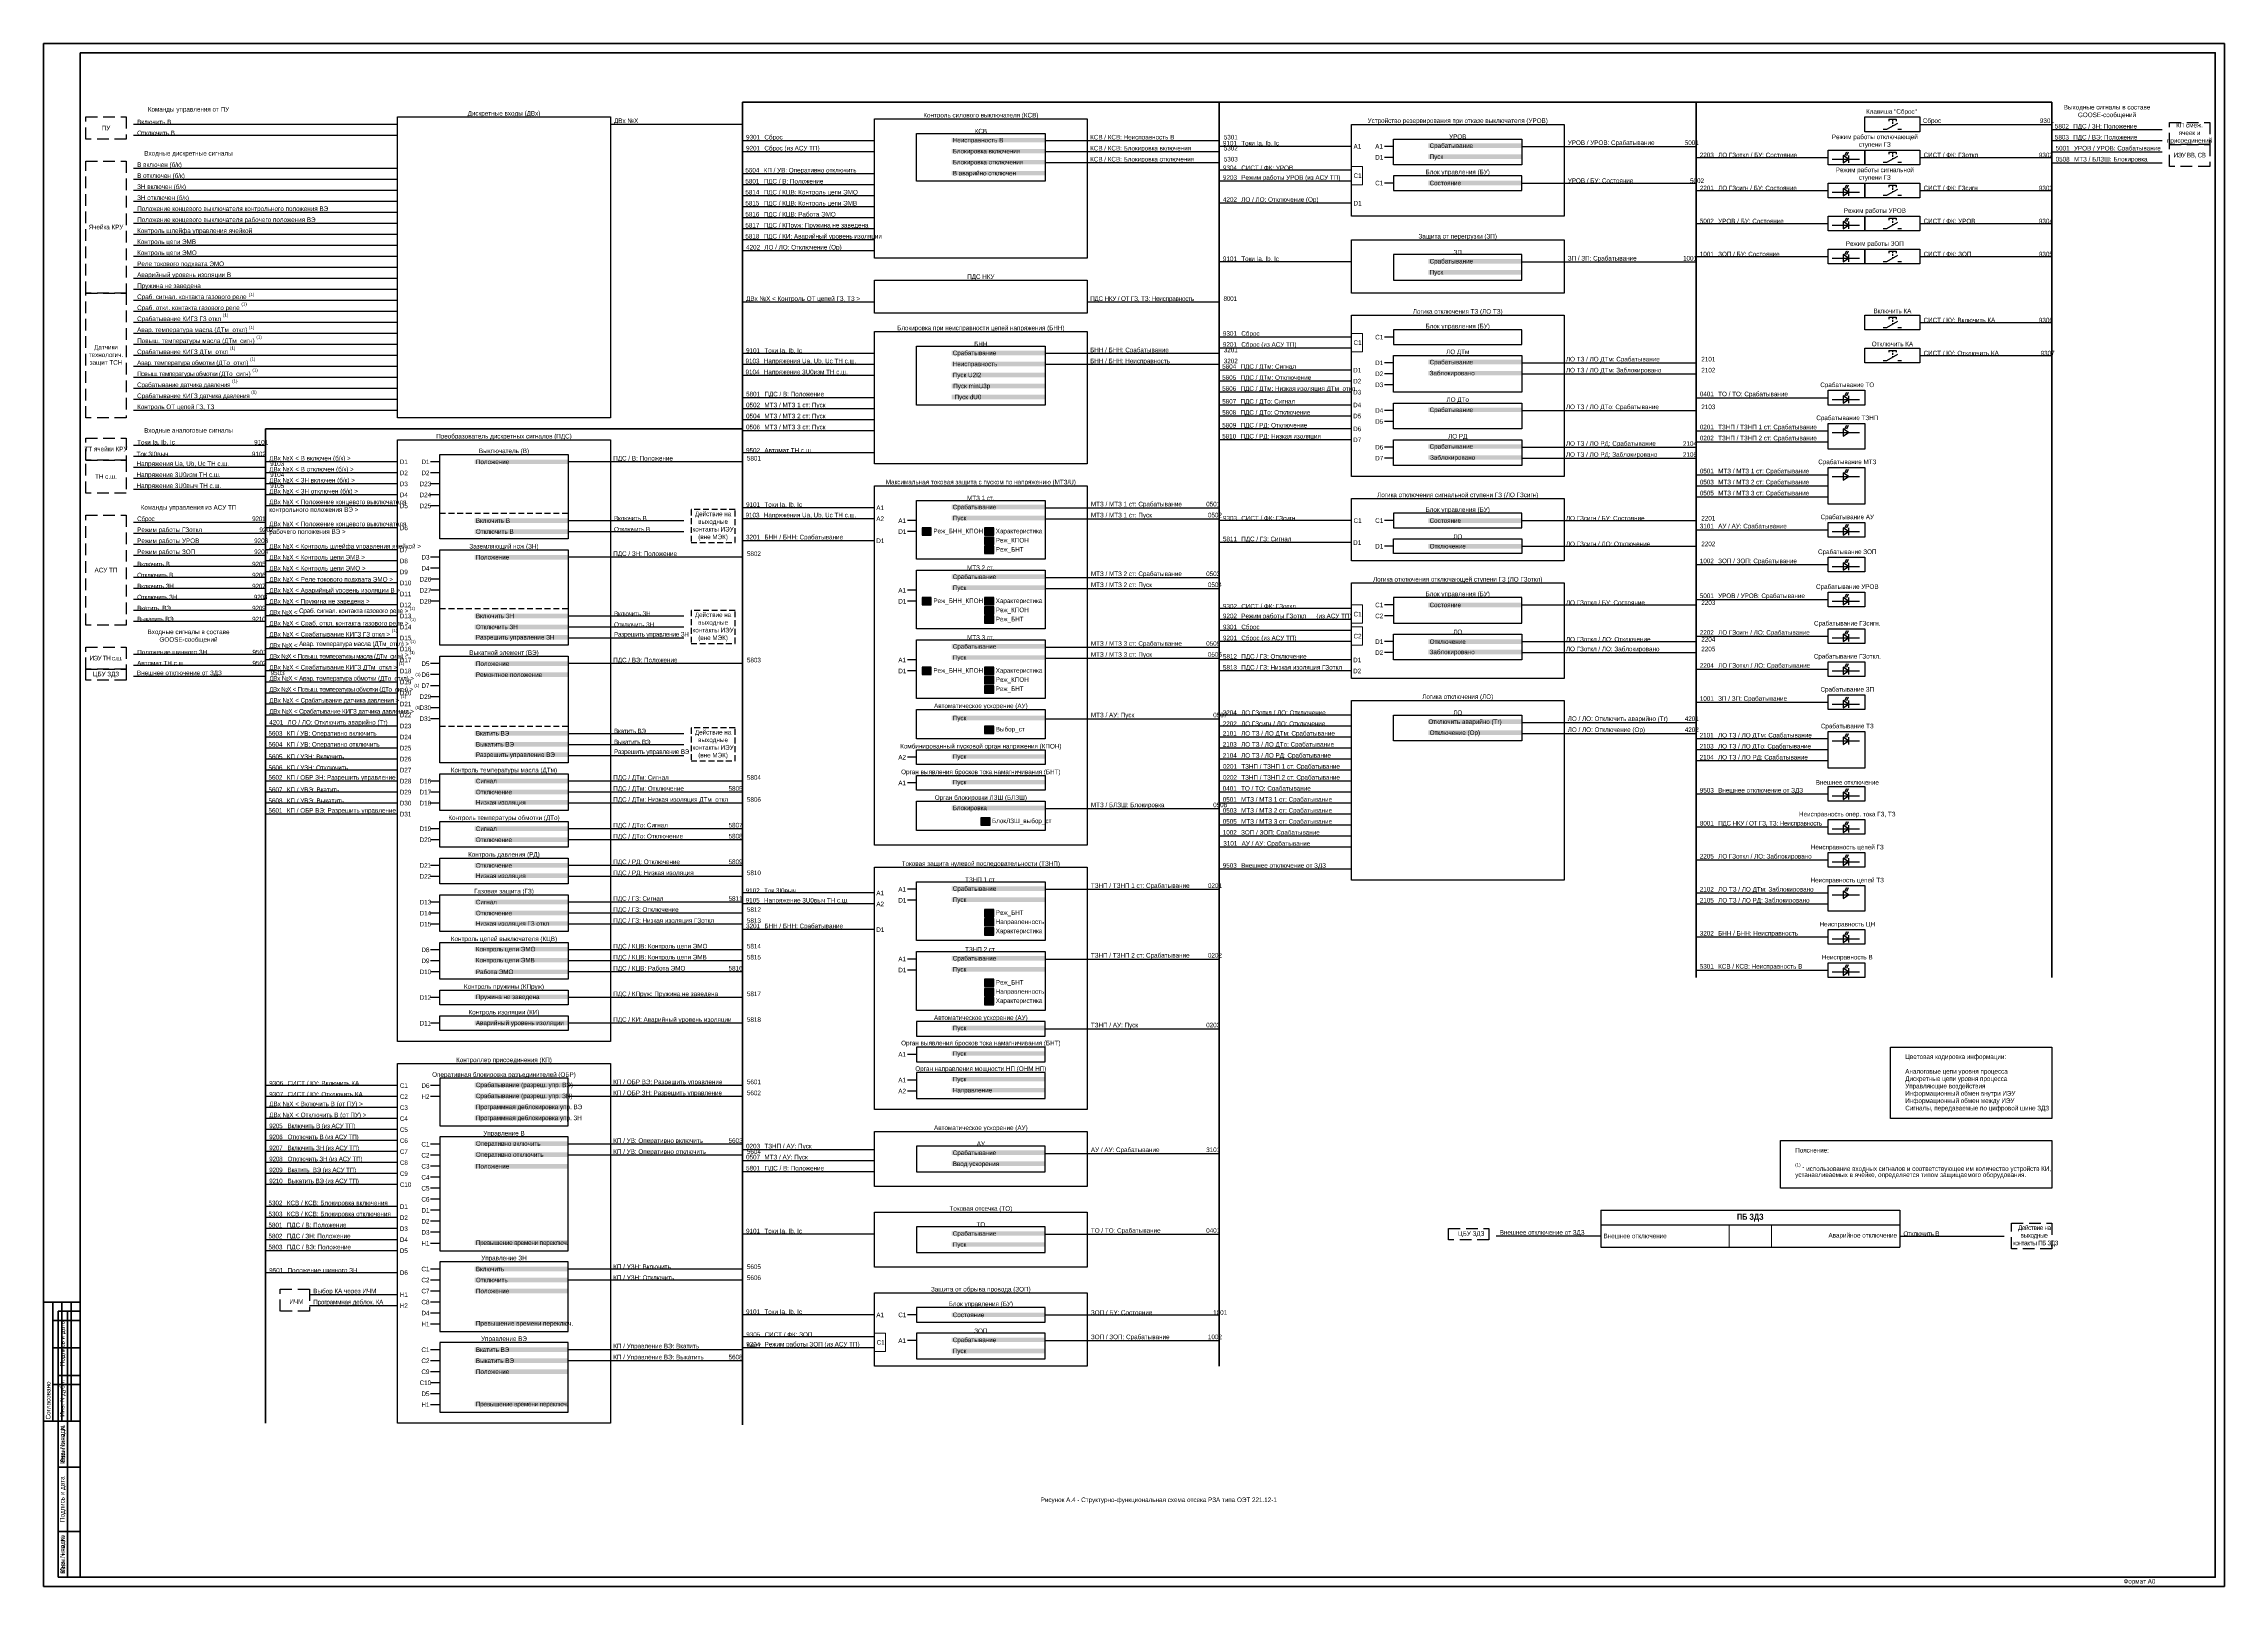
# Model space of a CAD drawing. Header units: millimetres. Extents: x 2179 to 12176, y -20554 to -12004.
# Drawn here: x 3683 to 4872, y -15508 to -14667 of the extents above; entities that cross this region are included whole.
import ezdxf
from ezdxf.enums import TextEntityAlignment as Align

# ---------------------------------------------------------------- set-up
doc = ezdxf.new("R2010")
doc.units = ezdxf.units.MM
doc.linetypes.add('HIDDEN2', pattern=[4.7625, 3.175, -1.5875])
doc.linetypes.add('штриховая2', pattern=[9.525, 6.35, -3.175])
for name, color, linetype, lineweight in [('GOOSE', 224, 'Continuous', 30), ('MMS', 190, 'Continuous', 30), ('Внутренняя шина', 4, 'Continuous', 70), ('Вход-Аналоги', 5, 'Continuous', 30), ('Дискретные входы', 134, 'Continuous', 30), ('Дискретный сигнал', 37, 'Continuous', 25), ('Линии связи', 75, 'Continuous', 30), ('Основная', 7, 'Continuous', 30), ('Основная прерывистая', 7, 'штриховая2', 30), ('Основная сплошная', 7, 'Continuous', 30), ('Сигналы внутр.', 13, 'Continuous', 30), ('Тонкая', 7, 'Continuous', 13), ('Цепи внешние', 134, 'Continuous', 30), ('Цепь - ФК и АСУ', 190, 'Continuous', 30)]:
    doc.layers.add(name, color=color, linetype=linetype, lineweight=lineweight)
doc.layers.add('Рамка внешняя', color=8, linetype='Continuous', lineweight=40, plot=False)
doc.styles.add('2.5_Gost_RD', font='ARIALN.TTF', dxfattribs={"height": 2.5})
doc.styles.add('Narrow', font='ARIALN.TTF')
doc.styles.add('Табл дан', font='ARIALN.TTF')
doc.styles.add('Табл загол', font='ARIALNB.TTF')

# ---------------------------------------------------------------- blocks, each defined once
blk = doc.blocks.new('*T16')
at = {"color": 0, "linetype": 'ByBlock', "lineweight": 50, "transparency": 16777216}
for p, q in [((0, 0), (0, 85)), ((0, 85), (12, 85)), ((5, 0), (5, 85)), ((12, 0), (12, 85)), ((0, 60), (12, 60)), ((0, 25), (12, 25)), ((0, 0), (12, 0))]:
    blk.add_line(p, q, dxfattribs=at)
at = {"color": 0, "transparency": 16777216, "char_height": 2.5, "attachment_point": 5, "rotation": 90, "style": '2.5_Gost_RD'}
for s, insert, width in [('Инв. № подл.', (2.5, 72.5), 23), ('Подпись и дата', (2.5, 42.5), 33), ('Взам. инв. №', (2.5, 12.5), 23)]:
    blk.add_mtext(s, dxfattribs=dict(at, insert=insert, width=width))
blk = doc.blocks.new('*T17')
at = {"color": 0, "linetype": 'ByBlock', "lineweight": 50, "transparency": 16777216}
for p, q in [((0, 0), (0, 65)), ((0, 65), (20, 65)), ((5, 0), (5, 65)), ((20, 0), (20, 65)), ((5, 55), (20, 55)), ((5, 40), (20, 40)), ((5, 20), (20, 20)), ((0, 0), (20, 0))]:
    blk.add_line(p, q, dxfattribs=at)
at = {"color": 0, "linetype": 'ByBlock', "lineweight": -2, "transparency": 16777216}
for p, q in [((10, 0), (10, 65)), ((15, 0), (15, 65))]:
    blk.add_line(p, q, dxfattribs=at)
at = {"color": 0, "transparency": 16777216, "insert": (2.5, 1), "char_height": 2.5, "width": 63, "attachment_point": 4, "rotation": 90, "style": '2.5_Gost_RD'}
blk.add_mtext('Согласовано', dxfattribs=at)
blk = doc.blocks.new('*T18')
at = {"color": 0, "linetype": 'ByBlock', "lineweight": 50, "transparency": 16777216}
for p, q in [((0, 0), (0, 145)), ((0, 145), (12, 145)), ((5, 0), (5, 145)), ((12, 0), (12, 145)), ((0, 110), (12, 110)), ((0, 85), (12, 85)), ((0, 60), (12, 60)), ((0, 25), (12, 25)), ((0, 0), (12, 0))]:
    blk.add_line(p, q, dxfattribs=at)
at = {"color": 0, "transparency": 16777216, "char_height": 2.5, "attachment_point": 5, "rotation": 90, "style": '2.5_Gost_RD'}
for s, insert, width in [('{\\C256;Подпись и дата}', (2.5, 127.5), 33), ('{\\C256;Инв. N дубл.}', (2.5, 97.5), 23), ('{\\C256;Взам. инв. N}', (2.5, 72.5), 23), ('Подпись и дата', (2.5, 42.5), 33), ('Инв. N подл.', (2.5, 12.5), 23)]:
    blk.add_mtext(s, dxfattribs=dict(at, insert=insert, width=width))
blk = doc.blocks.new('*U15')
blk.add_lwpolyline([(0, 0), (1189, 0), (1189, 841), (0, 841)], close=True)
at = {"lineweight": 50}
blk.add_lwpolyline([(20, 836), (1184, 836), (1184, 5), (20, 5)], close=True, dxfattribs=at)
for name, p in [('*T17', (0, 90)), ('*T18', (8, 5)), ('*T16', (8, 5))]:
    blk.add_blockref(name, p)
at = {"style": '2.5_Gost_RD', "flags": 8}
blk.add_attdef('ФОРМАТ', text='', height=2.5, dxfattribs=at).set_placement((1134, 4), align=Align.TOP_LEFT)
blk = doc.blocks.new('SW.3')
at = {"true_color": 0xadddf7}
h = blk.add_hatch(color=141, dxfattribs=at)
h.dxf.hatch_style = 1
h.paths.add_polyline_path([(5, 2), (0, 2), (0, -2), (5, -2)])
blk.add_lwpolyline([(5, 2), (0, 2), (0, -2), (5, -2)], close=True)
for points in [[(2, 1), (1, 1)], [(1, 0), (2, 0)], [(3, 0), (2, 1)], [(4, 0), (3, 0)], [(2, -1), (1, -1)]]:
    blk.add_lwpolyline(points)
blk = doc.blocks.new('SW.2')
at = {"true_color": 0xadddf7}
h = blk.add_hatch(color=141, dxfattribs=at)
h.dxf.hatch_style = 1
h.paths.add_polyline_path([(5, 2), (0, 2), (0, -2), (5, -2)])
blk.add_lwpolyline([(5, 2), (0, 2), (0, -2), (5, -2)], close=True)
for points in [[(1, 0), (2, 0)], [(2, 0), (3, 1)], [(3, 0), (4, 0)]]:
    blk.add_lwpolyline(points)
blk = doc.blocks.new('*T166')
at = {"layer": 'Основная', "color": 0, "linetype": 'ByBlock', "lineweight": -2, "transparency": 16777216}
for p, q in [((0, 0), (163, 0)), ((0, 0), (0, -8)), ((163, 0), (163, -8))]:
    blk.add_line(p, q, dxfattribs=at)
at = {"layer": 'Основная', "color": 0, "linetype": 'ByBlock', "lineweight": 30, "transparency": 16777216}
for p, q in [((0, -8), (163, -8)), ((0, -8), (0, -20)), ((163, -8), (163, -20)), ((0, -20), (163, -20))]:
    blk.add_line(p, q, dxfattribs=at)
at = {"layer": 'Основная', "color": 0, "linetype": 'ByBlock', "lineweight": 18, "transparency": 16777216}
for p, q in [((70, -8), (70, -20)), ((93, -8), (93, -20))]:
    blk.add_line(p, q, dxfattribs=at)
at = {"layer": 'Основная', "color": 0, "transparency": 16777216}
for s, insert, char_height, width, attachment_point, style in [('{\\C256;ПБ ЗДЗ}', (81.5, -4), 3.3, 160, 5, 'Табл загол'), ('Внешнее отключение', (1.5, -14), 2.5, 67, 4, 'Табл дан'), ('Аварийное отключение', (161.5, -14), 2.5, 67, 6, 'Табл дан')]:
    blk.add_mtext(s, dxfattribs=dict(at, insert=insert, char_height=char_height, width=width, attachment_point=attachment_point, style=style))

msp = doc.modelspace()

# ---------------------------------------------------------------- linework, layer by layer
at = {"layer": 'Внутренняя шина'}
for points in [[(4064, -14699), (4778, -14699)], [(4064, -15420), (4064, -14699)], [(4324, -15388), (4324, -14699)], [(4584, -15176), (4584, -14699)], [(4778, -15176), (4778, -14699)], [(3804, -15419), (3804, -14877)], [(3804, -14877), (4064, -14877)]]:
    msp.add_lwpolyline(points, dxfattribs=at)
at = {"layer": 'Линии связи', "ltscale": 0.5}
for points in [[(3876, -14711), (3732, -14711)], [(3876, -14717), (3732, -14717)], [(4064, -14711), (3992, -14711)], [(3876, -14735), (3732, -14735)], [(3876, -14741), (3732, -14741)], [(4136, -14738), (4064, -14738)], [(3876, -14747), (3732, -14747)], [(3876, -14753), (3732, -14753)], [(4136, -14744), (4064, -14744)], [(4136, -14750), (4064, -14750)], [(4396, -14754), (4324, -14754)], [(3876, -14759), (3732, -14759)], [(3876, -14765), (3732, -14765)], [(4136, -14756), (4064, -14756)], [(4136, -14762), (4064, -14762)], [(3876, -14771), (3732, -14771)], [(3876, -14777), (3732, -14777)], [(4136, -14768), (4064, -14768)], [(4136, -14774), (4064, -14774)], [(3876, -14783), (3732, -14783)], [(3876, -14789), (3732, -14789)], [(4136, -14780), (4064, -14780)], [(4396, -14786), (4324, -14786)], [(3876, -14795), (3732, -14795)], [(3876, -14801), (3732, -14801)], [(3876, -14807), (3732, -14807)], [(3876, -14813), (3732, -14813)], [(4136, -14808), (4064, -14808)], [(3876, -14819), (3732, -14819)], [(3876, -14825), (3732, -14825)], [(3876, -14831), (3732, -14831)], [(3876, -14837), (3732, -14837)], [(4136, -14836), (4064, -14836)], [(3876, -14843), (3732, -14843)], [(3876, -14849), (3732, -14849)], [(3876, -14855), (3732, -14855)], [(3876, -14861), (3732, -14861)], [(4136, -14860), (4064, -14860)], [(3876, -14867), (3732, -14867)], [(4136, -14866), (4064, -14866)], [(4136, -14872), (4064, -14872)], [(3804, -14886), (3732, -14886)], [(4136, -14878), (4064, -14878)], [(4396, -14877), (4324, -14877)], [(4396, -14883), (4324, -14883)], [(3876, -14895), (3804, -14895)], [(4136, -14890), (4064, -14890)], [(3876, -14901), (3804, -14901)], [(3876, -14907), (3804, -14907)], [(3876, -14913), (3804, -14913)], [(3876, -14919), (3804, -14919)], [(4136, -14920), (4064, -14920)], [(3804, -14928), (3732, -14928)], [(3876, -14931), (3804, -14931)], [(3876, -14943), (3804, -14943)], [(4396, -14939), (4324, -14939)], [(3876, -14949), (3804, -14949)], [(3876, -14955), (3804, -14955)], [(3876, -14961), (3804, -14961)], [(3876, -14967), (3804, -14967)], [(3876, -14973), (3804, -14973)], [(3876, -14979), (3804, -14979)], [(3876, -14985), (3804, -14985)], [(3876, -14991), (3804, -14991)], [(3804, -15000), (3732, -15000)], [(3876, -14997), (3804, -14997)], [(3876, -15003), (3804, -15003)], [(4396, -15003), (4324, -15003)], [(3804, -15006), (3732, -15006)], [(3876, -15009), (3804, -15009)], [(3876, -15015), (3804, -15015)], [(4396, -15009), (4324, -15009)], [(3876, -15021), (3804, -15021)], [(3876, -15027), (3804, -15027)], [(3876, -15033), (3804, -15033)], [(3876, -15039), (3804, -15039)], [(3876, -15045), (3804, -15045)], [(3876, -15051), (3804, -15051)], [(3876, -15057), (3804, -15057)], [(3876, -15063), (3804, -15063)], [(3876, -15069), (3804, -15069)], [(3876, -15075), (3804, -15075)], [(3876, -15081), (3804, -15081)], [(3876, -15087), (3804, -15087)], [(4136, -15130), (4064, -15130)], [(3876, -15301), (3804, -15301)], [(3876, -15307), (3804, -15307)], [(3876, -15313), (3804, -15313)], [(3876, -15319), (3804, -15319)], [(3876, -15325), (3804, -15325)], [(4136, -15316), (4064, -15316)], [(3876, -15337), (3804, -15337)], [(3876, -15349), (3828, -15349)], [(3876, -15355), (3828, -15355)], [(4136, -15360), (4064, -15360)]]:
    msp.add_lwpolyline(points, dxfattribs=at)
at = {"layer": 'Линии связи'}
for points in [[(4706, -14711), (4778, -14711)], [(4838, -14714), (4778, -14714)], [(4136, -14720), (4064, -14720)], [(4136, -14726), (4064, -14726)], [(4324, -14720), (4229, -14720)], [(4324, -14726), (4229, -14726)], [(4396, -14723), (4324, -14723)], [(4489, -14723), (4584, -14723)], [(4584, -14729), (4656, -14729)], [(4706, -14729), (4778, -14729)], [(4838, -14720), (4778, -14720)], [(4778, -14726), (4838, -14726)], [(4324, -14732), (4229, -14732)], [(4396, -14736), (4324, -14736)], [(4396, -14742), (4324, -14742)], [(4489, -14743), (4584, -14743)], [(4778, -14732), (4838, -14732)], [(4584, -14747), (4656, -14747)], [(4706, -14747), (4778, -14747)], [(4584, -14765), (4656, -14765)], [(4706, -14765), (4778, -14765)], [(4489, -14786), (4584, -14786)], [(4584, -14783), (4656, -14783)], [(4706, -14783), (4778, -14783)], [(4324, -14808), (4252, -14808)], [(4706, -14819), (4778, -14819)], [(4324, -14836), (4229, -14836)], [(4396, -14827), (4324, -14827)], [(4396, -14833), (4324, -14833)], [(4706, -14837), (4778, -14837)], [(4136, -14842), (4064, -14842)], [(4136, -14848), (4064, -14848)], [(4324, -14842), (4229, -14842)], [(4396, -14845), (4324, -14845)], [(4489, -14841), (4584, -14841)], [(4489, -14847), (4584, -14847)], [(4396, -14851), (4324, -14851)], [(4396, -14857), (4324, -14857)], [(4584, -14860), (4656, -14860)], [(4396, -14864), (4324, -14864)], [(4396, -14870), (4324, -14870)], [(4489, -14867), (4584, -14867)], [(4584, -14878), (4656, -14878)], [(4584, -14884), (4656, -14884)], [(3804, -14892), (3732, -14892)], [(3804, -14898), (3732, -14898)], [(4064, -14895), (3969, -14895)], [(4064, -14895), (3969, -14895)], [(4489, -14887), (4584, -14887)], [(4489, -14893), (4584, -14893)], [(3804, -14904), (3732, -14904)], [(3804, -14910), (3732, -14910)], [(4584, -14902), (4656, -14902)], [(4584, -14908), (4656, -14908)], [(4229, -14920), (4324, -14920)], [(4584, -14914), (4656, -14914)], [(3969, -14927), (4032, -14927)], [(3969, -14933), (4032, -14933)], [(4136, -14926), (4064, -14926)], [(4229, -14926), (4324, -14926)], [(4396, -14927), (4324, -14927)], [(4489, -14927), (4584, -14927)], [(4584, -14932), (4656, -14932)], [(3804, -14934), (3732, -14934)], [(3804, -14940), (3732, -14940)], [(4136, -14938), (4064, -14938)], [(4489, -14941), (4584, -14941)], [(3804, -14946), (3732, -14946)], [(3804, -14952), (3732, -14952)], [(4064, -14947), (3969, -14947)], [(4064, -14947), (3969, -14947)], [(4584, -14951), (4656, -14951)], [(3804, -14958), (3732, -14958)], [(3804, -14964), (3732, -14964)], [(4229, -14958), (4324, -14958)], [(4229, -14964), (4324, -14964)], [(3804, -14970), (3732, -14970)], [(3804, -14976), (3732, -14976)], [(3969, -14979), (4032, -14979)], [(4396, -14975), (4324, -14975)], [(4396, -14981), (4324, -14981)], [(4489, -14973), (4584, -14973)], [(4584, -14970), (4656, -14970)], [(3804, -14982), (3732, -14982)], [(3969, -14985), (4032, -14985)], [(3969, -14991), (4032, -14991)], [(4396, -14987), (4324, -14987)], [(4396, -14993), (4324, -14993)], [(4489, -14993), (4584, -14993)], [(4584, -14990), (4656, -14990)], [(4064, -15005), (3969, -15005)], [(4064, -15005), (3969, -15005)], [(4229, -14996), (4324, -14996)], [(4229, -15002), (4324, -15002)], [(4489, -14999), (4584, -14999)], [(3804, -15012), (3732, -15012)], [(4584, -15008), (4656, -15008)], [(4584, -15026), (4656, -15026)], [(4229, -15035), (4324, -15035)], [(4396, -15033), (4324, -15033)], [(4396, -15039), (4324, -15039)], [(4489, -15037), (4584, -15037)], [(3969, -15043), (4032, -15043)], [(3969, -15049), (4032, -15049)], [(4396, -15045), (4324, -15045)], [(4396, -15051), (4324, -15051)], [(4489, -15043), (4584, -15043)], [(4656, -15046), (4584, -15046)], [(4656, -15052), (4584, -15052)], [(3969, -15055), (4032, -15055)], [(4396, -15057), (4324, -15057)], [(4396, -15063), (4324, -15063)], [(4656, -15058), (4584, -15058)], [(4064, -15069), (3969, -15069)], [(4064, -15069), (3969, -15069)], [(4064, -15075), (3969, -15075)], [(4064, -15075), (3969, -15075)], [(4396, -15069), (4324, -15069)], [(4396, -15075), (4324, -15075)], [(4584, -15076), (4656, -15076)], [(4064, -15081), (3969, -15081)], [(4064, -15081), (3969, -15081)], [(4229, -15084), (4324, -15084)], [(4396, -15081), (4324, -15081)], [(4396, -15087), (4324, -15087)], [(4064, -15095), (3969, -15095)], [(4064, -15095), (3969, -15095)], [(4396, -15093), (4324, -15093)], [(4396, -15099), (4324, -15099)], [(4584, -15094), (4656, -15094)], [(4064, -15101), (3969, -15101)], [(4064, -15101), (3969, -15101)], [(4396, -15105), (4324, -15105)], [(4584, -15112), (4656, -15112)], [(4064, -15115), (3969, -15115)], [(4064, -15115), (3969, -15115)], [(4064, -15121), (3969, -15121)], [(4064, -15121), (3969, -15121)], [(4396, -15117), (4324, -15117)], [(4064, -15135), (3969, -15135)], [(4064, -15135), (3969, -15135)], [(4229, -15128), (4324, -15128)], [(4584, -15130), (4656, -15130)], [(4064, -15141), (3969, -15141)], [(4064, -15141), (3969, -15141)], [(4064, -15147), (3969, -15147)], [(4064, -15147), (3969, -15147)], [(4136, -15136), (4064, -15136)], [(4584, -15136), (4656, -15136)], [(4136, -15150), (4064, -15150)], [(4584, -15154), (4656, -15154)], [(4064, -15161), (3969, -15161)], [(4064, -15167), (3969, -15167)], [(4229, -15166), (4324, -15166)], [(4064, -15173), (3969, -15173)], [(4584, -15172), (4656, -15172)], [(4064, -15187), (3969, -15187)], [(4064, -15201), (3969, -15201)], [(4229, -15204), (4324, -15204)], [(3876, -15235), (3804, -15235)], [(3876, -15241), (3804, -15241)], [(4064, -15235), (3969, -15235)], [(4064, -15241), (3969, -15241)], [(3876, -15247), (3804, -15247)], [(3876, -15253), (3804, -15253)], [(3876, -15259), (3804, -15259)], [(3876, -15265), (3804, -15265)], [(3876, -15271), (3804, -15271)], [(3876, -15277), (3804, -15277)], [(4064, -15267), (3969, -15267)], [(4064, -15273), (3969, -15273)], [(4136, -15270), (4064, -15270)], [(4136, -15276), (4064, -15276)], [(4229, -15272), (4324, -15272)], [(3876, -15283), (3804, -15283)], [(3876, -15289), (3804, -15289)], [(4136, -15282), (4064, -15282)], [(4229, -15316), (4324, -15316)], [(4532, -15317), (4475, -15317)], [(4695, -15317), (4752, -15317)], [(4064, -15335), (3969, -15335)], [(4064, -15341), (3969, -15341)], [(4229, -15360), (4324, -15360)], [(4136, -15372), (4064.1, -15372)], [(4064, -15379), (3969, -15379)], [(4064, -15385), (3969, -15385)], [(4136, -15378), (4064.1, -15378)], [(4229, -15374), (4324, -15374)]]:
    msp.add_lwpolyline(points, dxfattribs=at)
at = {"layer": 'Основная', "linetype": 'HIDDEN2'}
for p, q in [((3899, -14923), (3969, -14923)), ((3899, -14975), (3969, -14975)), ((3899, -15039), (3969, -15039))]:
    msp.add_line(p, q, dxfattribs=at)
at = {"layer": 'Основная'}
for points in [[(3876, -14707), (3992, -14707), (3992, -14871), (3876, -14871)], [(4676, -14707), (4706, -14707), (4706, -14715), (4676, -14715)], [(4136, -14708), (4252, -14708), (4252, -14784), (4136, -14784)], [(4159, -14716), (4229, -14716), (4229, -14742), (4159, -14742)], [(4396, -14711), (4512, -14711), (4512, -14761), (4396, -14761)], [(4419, -14719), (4489, -14719), (4489, -14733), (4419, -14733)], [(4656, -14725), (4676, -14725), (4676, -14733), (4656, -14733)], [(4676, -14725), (4706, -14725), (4706, -14733), (4676, -14733)], [(4489, -14739), (4419, -14739), (4419, -14747), (4489, -14747)], [(4656, -14743), (4676, -14743), (4676, -14751), (4656, -14751)], [(4676, -14743), (4706, -14743), (4706, -14751), (4676, -14751)], [(4656, -14761), (4676, -14761), (4676, -14769), (4656, -14769)], [(4676, -14761), (4706, -14761), (4706, -14769), (4676, -14769)], [(4396, -14774), (4512, -14774), (4512, -14803), (4396, -14803)], [(4656, -14779), (4676, -14779), (4676, -14787), (4656, -14787)], [(4676, -14779), (4706, -14779), (4706, -14787), (4676, -14787)], [(4489, -14782), (4419, -14782), (4419, -14796), (4489, -14796)], [(4136, -14796), (4252, -14796), (4252, -14814), (4136, -14814)], [(4136, -14824), (4252, -14824), (4252, -14896), (4136, -14896)], [(4396, -14815), (4512, -14815), (4512, -14903), (4396, -14903)], [(4489, -14823), (4419, -14823), (4419, -14831), (4489, -14831)], [(4676, -14815), (4706, -14815), (4706, -14823), (4676, -14823)], [(4159, -14832), (4229, -14832), (4229, -14864), (4159, -14864)], [(4419, -14837), (4489, -14837), (4489, -14857), (4419, -14857)], [(4676, -14833), (4706, -14833), (4706, -14841), (4676, -14841)], [(4656, -14856), (4676, -14856), (4676, -14864), (4656, -14864)], [(4419, -14863), (4489, -14863), (4489, -14877), (4419, -14877)], [(4656, -14874), (4676, -14874), (4676, -14888), (4656, -14888)], [(3876, -14883), (3992, -14883), (3992, -15211), (3876, -15211)], [(4419, -14883), (4489, -14883), (4489, -14897), (4419, -14897)], [(3899, -14891), (3969, -14891), (3969, -14937), (3899, -14937)], [(4656, -14898), (4676, -14898), (4676, -14918), (4656, -14918)], [(4136, -14908), (4252, -14908), (4252, -15104), (4136, -15104)], [(4159, -14916), (4229, -14916), (4229, -14948), (4159, -14948)], [(4396, -14915), (4512, -14915), (4512, -14949), (4396, -14949)], [(4489, -14923), (4419, -14923), (4419, -14931), (4489, -14931)], [(4656, -14928), (4676, -14928), (4676, -14936), (4656, -14936)], [(3899, -14943), (3969, -14943), (3969, -14995), (3899, -14995)], [(4419, -14937), (4489, -14937), (4489, -14945), (4419, -14945)], [(4159, -14954), (4229, -14954), (4229, -14986), (4159, -14986)], [(4656, -14947), (4676, -14947), (4676, -14955), (4656, -14955)], [(4396, -14961), (4512, -14961), (4512, -15013), (4396, -15013)], [(4489, -14969), (4419, -14969), (4419, -14983), (4489, -14983)], [(4656, -14966), (4676, -14966), (4676, -14974), (4656, -14974)], [(4159, -14992), (4229, -14992), (4229, -15024), (4159, -15024)], [(4419, -14989), (4489, -14989), (4489, -15003), (4419, -15003)], [(4656, -14986), (4676, -14986), (4676, -14994), (4656, -14994)], [(3899, -15001), (3969, -15001), (3969, -15059), (3899, -15059)], [(4656, -15004), (4676, -15004), (4676, -15012), (4656, -15012)], [(4396, -15025), (4512, -15025), (4512, -15123), (4396, -15123)], [(4656, -15022), (4676, -15022), (4676, -15030), (4656, -15030)], [(4159, -15030), (4229, -15030), (4229, -15046), (4159, -15046)], [(4419, -15033), (4489, -15033), (4489, -15047), (4419, -15047)], [(4159, -15052), (4229, -15052), (4229, -15060), (4159, -15060)], [(4656, -15042), (4676, -15042), (4676, -15062), (4656, -15062)], [(3899, -15065), (3969, -15065), (3969, -15085), (3899, -15085)], [(4159, -15066), (4229, -15066), (4229, -15074), (4159, -15074)], [(4656, -15072), (4676, -15072), (4676, -15080), (4656, -15080)], [(4159, -15080), (4229, -15080), (4229, -15096), (4159, -15096)], [(3899, -15091), (3969, -15091), (3969, -15105), (3899, -15105)], [(4656, -15090), (4676, -15090), (4676, -15098), (4656, -15098)], [(3899, -15111), (3969, -15111), (3969, -15125), (3899, -15125)], [(4656, -15108), (4676, -15108), (4676, -15116), (4656, -15116)], [(4136, -15116), (4252, -15116), (4252, -15248), (4136, -15248)], [(4159, -15124), (4229, -15124), (4229, -15156), (4159, -15156)], [(3899, -15131), (3969, -15131), (3969, -15151), (3899, -15151)], [(4656, -15126), (4676, -15126), (4676, -15140), (4656, -15140)], [(3899, -15157), (3969, -15157), (3969, -15177), (3899, -15177)], [(4656, -15150), (4676, -15150), (4676, -15158), (4656, -15158)], [(4159, -15162), (4229, -15162), (4229, -15194), (4159, -15194)], [(4656, -15168), (4676, -15168), (4676, -15176), (4656, -15176)], [(3899, -15183), (3969, -15183), (3969, -15191), (3899, -15191)], [(3899, -15197), (3969, -15197), (3969, -15205), (3899, -15205)], [(4229, -15200), (4159, -15200), (4159, -15208), (4229, -15208)], [(4229, -15214), (4159, -15214), (4159, -15222), (4229, -15222)], [(3876, -15223), (3992, -15223), (3992, -15419), (3876, -15419)], [(3969, -15231), (3899, -15231), (3899, -15257), (3969, -15257)], [(4229, -15227.9), (4159, -15227.9), (4159, -15242.1), (4229, -15242.1)], [(3969, -15263), (3899, -15263), (3899, -15325), (3969, -15325)], [(4136, -15260), (4252, -15260), (4252, -15290), (4136, -15290)], [(4229, -15268), (4159, -15268), (4159, -15282), (4229, -15282)], [(4136, -15304), (4252, -15304), (4252, -15334), (4136, -15334)], [(4229, -15312), (4159, -15312), (4159, -15326), (4229, -15326)], [(3969, -15331), (3899, -15331), (3899, -15369), (3969, -15369)], [(4136, -15348), (4252, -15348), (4252, -15388), (4136, -15388)], [(4229, -15356), (4159, -15356), (4159, -15364), (4229, -15364)], [(4229, -15370), (4159, -15370), (4159, -15384), (4229, -15384)], [(3969, -15375), (3899, -15375), (3899, -15413), (3969, -15413)]]:
    msp.add_lwpolyline(points, close=True, dxfattribs=at)
for points in [[(4419, -14723), (4414, -14723)], [(4419, -14729), (4414, -14729)], [(4419, -14743), (4414, -14743)], [(4419, -14827), (4414, -14827)], [(4419, -14841), (4414, -14841)], [(4419, -14847), (4414, -14847)], [(4419, -14853), (4414, -14853)], [(4419, -14867), (4414, -14867)], [(4419, -14873), (4414, -14873)], [(3899, -14895), (3894, -14895)], [(4419, -14887), (4414, -14887)], [(4419, -14893), (4414, -14893)], [(3899, -14901), (3894, -14901)], [(3899, -14907), (3894, -14907)], [(3899, -14913), (3894, -14913)], [(3899, -14919), (3894, -14919)], [(4159, -14927), (4154, -14927)], [(4159, -14933), (4154, -14933)], [(4419, -14927), (4414, -14927)], [(4419, -14941), (4414, -14941)], [(3899, -14947), (3894, -14947)], [(3899, -14953), (3894, -14953)], [(3899, -14959), (3894, -14959)], [(3899, -14965), (3894, -14965)], [(4159, -14965), (4154, -14965)], [(3899, -14971), (3894, -14971)], [(4159, -14971), (4154, -14971)], [(4419, -14973), (4414, -14973)], [(4419, -14979), (4414, -14979)], [(4419, -14993), (4414, -14993)], [(3899, -15005), (3894, -15005)], [(4159, -15003), (4154, -15003)], [(4419, -14999), (4414, -14999)], [(3899, -15011), (3894, -15011)], [(3899, -15017), (3894, -15017)], [(4159, -15009), (4154, -15009)], [(3899, -15023), (3894, -15023)], [(3899, -15029), (3894, -15029)], [(3899, -15035), (3894, -15035)], [(4159, -15056), (4154, -15056)], [(3899, -15069), (3894, -15069)], [(3899, -15075), (3894, -15075)], [(4159, -15070), (4154, -15070)], [(3899, -15081), (3894, -15081)], [(3899, -15095), (3894, -15095)], [(3899, -15101), (3894, -15101)], [(3899, -15115), (3894, -15115)], [(3899, -15121), (3894, -15121)], [(3899, -15135), (3894, -15135)], [(4159, -15128), (4154, -15128)], [(4159, -15134), (4154, -15134)], [(3899, -15141), (3894, -15141)], [(3899, -15147), (3894, -15147)], [(3899, -15161), (3894, -15161)], [(3899, -15167), (3894, -15167)], [(4159, -15166), (4154, -15166)], [(3899, -15173), (3894, -15173)], [(4159, -15172), (4154, -15172)], [(3899, -15187), (3894, -15187)], [(3899, -15201), (3894, -15201)], [(4159, -15218), (4154, -15218)], [(3899, -15235), (3894, -15235)], [(3899, -15241), (3894, -15241)], [(4159, -15232), (4154, -15232)], [(4159, -15238), (4154, -15238)], [(3899, -15267), (3894, -15267)], [(3899, -15273), (3894, -15273)], [(3899, -15279), (3894, -15279)], [(3899, -15285), (3894, -15285)], [(3899, -15291), (3894, -15291)], [(3899, -15297), (3894, -15297)], [(3899, -15303), (3894, -15303)], [(3899, -15309), (3894, -15309)], [(3899, -15315), (3894, -15315)], [(3899, -15321), (3894, -15321)], [(3899, -15335), (3894, -15335)], [(3899, -15341), (3894, -15341)], [(3899, -15347), (3894, -15347)], [(3899, -15353), (3894, -15353)], [(3899, -15359), (3894, -15359)], [(4159, -15360), (4154, -15360)], [(3899, -15365), (3894, -15365)], [(3899, -15379), (3894, -15379)], [(3899, -15385), (3894, -15385)], [(4159, -15374), (4154, -15374)], [(3899, -15391), (3894, -15391)], [(3899, -15397), (3894, -15397)], [(3899, -15403), (3894, -15403)], [(3899, -15409), (3894, -15409)]]:
    msp.add_lwpolyline(points, dxfattribs=at)
at = {"layer": 'Основная', "linetype": 'HIDDEN2'}
for points in [[(4036, -14939), (4060, -14939), (4060, -14921), (4036, -14921)], [(4036, -14994), (4060, -14994), (4060, -14976), (4036, -14976)], [(4036, -15058), (4060, -15058), (4060, -15040), (4036, -15040)]]:
    msp.add_lwpolyline(points, close=True, dxfattribs=at)
at = {"layer": 'Основная прерывистая'}
msp.add_lwpolyline([(3812, -15346), (3828, -15346), (3828, -15358), (3812, -15358)], close=True, dxfattribs=at)
at = {"layer": 'Основная сплошная', "color": 0}
for p, q in [((4686, -14713.7), (4688, -14713.7)), ((4688, -14713.7), (4694, -14710.3)), ((4689, -14708.2), (4691, -14708.2)), ((4691, -14708.2), (4693, -14708.2)), ((4694, -14713.7), (4696, -14713.7)), ((4688, -14731.7), (4694, -14728.3)), ((4689, -14726.2), (4691, -14726.2)), ((4691, -14726.2), (4693, -14726.2)), ((4686, -14731.7), (4688, -14731.7)), ((4694, -14731.7), (4696, -14731.7)), ((4686, -14749.7), (4688, -14749.7)), ((4688, -14749.7), (4694, -14746.3)), ((4689, -14744.2), (4691, -14744.2)), ((4691, -14744.2), (4693, -14744.2)), ((4694, -14749.7), (4696, -14749.7)), ((4688, -14767.7), (4694, -14764.3)), ((4689, -14762.2), (4691, -14762.2)), ((4691, -14762.2), (4693, -14762.2)), ((4686, -14767.7), (4688, -14767.7)), ((4694, -14767.7), (4696, -14767.7)), ((4686, -14785.7), (4688, -14785.7)), ((4688, -14785.7), (4694, -14782.3)), ((4689, -14780.2), (4691, -14780.2)), ((4691, -14780.2), (4693, -14780.2)), ((4694, -14785.7), (4696, -14785.7)), ((4686, -14821.7), (4688, -14821.7)), ((4688, -14821.7), (4694, -14818.3)), ((4689, -14816.2), (4691, -14816.2)), ((4691, -14816.2), (4693, -14816.2)), ((4694, -14821.7), (4696, -14821.7)), ((4688, -14839.7), (4694, -14836.3)), ((4689, -14834.2), (4691, -14834.2)), ((4691, -14834.2), (4693, -14834.2)), ((4686, -14839.7), (4688, -14839.7)), ((4694, -14839.7), (4696, -14839.7))]:
    msp.add_line(p, q, dxfattribs=at)
at = {"layer": 'Основная сплошная', "ltscale": 0.35}
for p, q in [((4689, -14708.2), (4689, -14709.2)), ((4691, -14708.2), (4691, -14709.2)), ((4691, -14709.7), (4691, -14710.7)), ((4693, -14708.2), (4693, -14709.2)), ((4689, -14726.2), (4689, -14727.2)), ((4691, -14726.2), (4691, -14727.2)), ((4691, -14727.7), (4691, -14728.7)), ((4693, -14726.2), (4693, -14727.2)), ((4689, -14744.2), (4689, -14745.2)), ((4691, -14744.2), (4691, -14745.2)), ((4691, -14745.7), (4691, -14746.7)), ((4693, -14744.2), (4693, -14745.2)), ((4689, -14762.2), (4689, -14763.2)), ((4691, -14762.2), (4691, -14763.2)), ((4691, -14763.7), (4691, -14764.7)), ((4693, -14762.2), (4693, -14763.2)), ((4689, -14780.2), (4689, -14781.2)), ((4691, -14780.2), (4691, -14781.2)), ((4691, -14781.7), (4691, -14782.7)), ((4693, -14780.2), (4693, -14781.2)), ((4689, -14816.2), (4689, -14817.2)), ((4691, -14816.2), (4691, -14817.2)), ((4691, -14817.7), (4691, -14818.7)), ((4693, -14816.2), (4693, -14817.2)), ((4689, -14834.2), (4689, -14835.2)), ((4691, -14834.2), (4691, -14835.2)), ((4691, -14835.7), (4691, -14836.7)), ((4693, -14834.2), (4693, -14835.2))]:
    msp.add_line(p, q, dxfattribs=at)
at = {"layer": 'Основная сплошная', "color": 0, "linetype": 'HIDDEN2', "ltscale": 0.5}
for p, q in [((4691, -14711.4), (4691, -14712)), ((4691, -14729.4), (4691, -14730)), ((4691, -14747.4), (4691, -14748)), ((4691, -14765.4), (4691, -14766)), ((4691, -14783.4), (4691, -14784)), ((4691, -14819.4), (4691, -14820)), ((4691, -14837.4), (4691, -14838))]:
    msp.add_line(p, q, dxfattribs=at)
at = {"layer": 'Основная сплошная', "linetype": 'штриховая2'}
for points in [[(3728, -14719), (3706, -14719), (3706, -14707), (3728, -14707)], [(4864, -14722), (4842, -14722), (4842, -14710), (4864, -14710)], [(3728, -14803), (3706, -14803), (3706, -14731), (3728, -14731)], [(4864, -14734), (4842, -14734), (4842, -14722), (4864, -14722)], [(3728, -14871), (3706, -14871), (3706, -14803), (3728, -14803)], [(3728, -14894), (3706, -14894), (3706, -14882), (3728, -14882)], [(3728, -14912), (3706, -14912), (3706, -14894), (3728, -14894)], [(3728, -14984), (3706, -14984), (3706, -14924), (3728, -14924)], [(3728, -15008), (3706, -15008), (3706, -14996), (3728, -14996)], [(3728, -15014), (3706, -15014), (3706, -15008), (3728, -15008)], [(4471, -15319), (4449, -15319), (4449, -15313), (4471, -15313)], [(4778, -15324), (4756, -15324), (4756, -15310), (4778, -15310)]]:
    msp.add_lwpolyline(points, close=True, dxfattribs=at)
at = {"layer": 'Основная сплошная'}
for points in [[(4658.1, -14730), (4673.1, -14730)], [(4664.1, -14728), (4664.1, -14732), (4667.1, -14730), (4664.1, -14728)], [(4665.1, -14728), (4666.1, -14726)], [(4666.1, -14728), (4667.1, -14726)], [(4667.1, -14728), (4667.1, -14732)], [(4658.1, -14748), (4673.1, -14748)], [(4664.1, -14746), (4664.1, -14750), (4667.1, -14748), (4664.1, -14746)], [(4665.1, -14746), (4666.1, -14744)], [(4666.1, -14746), (4667.1, -14744)], [(4667.1, -14746), (4667.1, -14750)], [(4658.1, -14766), (4673.1, -14766)], [(4664.1, -14764), (4664.1, -14768), (4667.1, -14766), (4664.1, -14764)], [(4665.1, -14764), (4666.1, -14762)], [(4666.1, -14764), (4667.1, -14762)], [(4667.1, -14764), (4667.1, -14768)], [(4658.1, -14784), (4673.1, -14784)], [(4664.1, -14782), (4664.1, -14786), (4667.1, -14784), (4664.1, -14782)], [(4665.1, -14782), (4666.1, -14780)], [(4666.1, -14782), (4667.1, -14780)], [(4667.1, -14782), (4667.1, -14786)], [(4658.1, -14861), (4673.1, -14861)], [(4664.1, -14859), (4664.1, -14863), (4667.1, -14861), (4664.1, -14859)], [(4665.1, -14859), (4666.1, -14857)], [(4666.1, -14859), (4667.1, -14857)], [(4667.1, -14859), (4667.1, -14863)], [(4658.1, -14879), (4673.1, -14879)], [(4664.1, -14877), (4664.1, -14881), (4667.1, -14879), (4664.1, -14877)], [(4665.1, -14877), (4666.1, -14875)], [(4666.1, -14877), (4667.1, -14875)], [(4658.1, -14903), (4673.1, -14903)], [(4664.1, -14901), (4664.1, -14905), (4667.1, -14903), (4664.1, -14901)], [(4665.1, -14901), (4666.1, -14899)], [(4666.1, -14901), (4667.1, -14899)], [(4658.1, -14933), (4673.1, -14933)], [(4664.1, -14931), (4664.1, -14935), (4667.1, -14933), (4664.1, -14931)], [(4665.1, -14931), (4666.1, -14929)], [(4666.1, -14931), (4667.1, -14929)], [(4667.1, -14931), (4667.1, -14935)], [(4658.1, -14952), (4673.1, -14952)], [(4664.1, -14950), (4664.1, -14954), (4667.1, -14952), (4664.1, -14950)], [(4665.1, -14950), (4666.1, -14948)], [(4666.1, -14950), (4667.1, -14948)], [(4667.1, -14950), (4667.1, -14954)], [(4664.1, -14969), (4664.1, -14973), (4667.1, -14971), (4664.1, -14969)], [(4665.1, -14969), (4666.1, -14967)], [(4666.1, -14969), (4667.1, -14967)], [(4667.1, -14969), (4667.1, -14973)], [(4658.1, -14971), (4673.1, -14971)], [(4658.1, -14991), (4673.1, -14991)], [(4664.1, -14989), (4664.1, -14993), (4667.1, -14991), (4664.1, -14989)], [(4665.1, -14989), (4666.1, -14987)], [(4666.1, -14989), (4667.1, -14987)], [(4667.1, -14989), (4667.1, -14993)], [(4665.1, -15007), (4666.1, -15005)], [(4666.1, -15007), (4667.1, -15005)], [(4658.1, -15009), (4673.1, -15009)], [(4664.1, -15007), (4664.1, -15011), (4667.1, -15009), (4664.1, -15007)], [(4667.1, -15007), (4667.1, -15011)], [(4658.1, -15027), (4673.1, -15027)], [(4664.1, -15025), (4664.1, -15029), (4667.1, -15027), (4664.1, -15025)], [(4665.1, -15025), (4666.1, -15023)], [(4666.1, -15025), (4667.1, -15023)], [(4667.1, -15025), (4667.1, -15029)], [(4658.1, -15047), (4673.1, -15047)], [(4664.1, -15045), (4664.1, -15049), (4667.1, -15047), (4664.1, -15045)], [(4665.1, -15045), (4666.1, -15043)], [(4666.1, -15045), (4667.1, -15043)], [(4667.1, -15045), (4667.1, -15049)], [(4664.1, -15075), (4664.1, -15079), (4667.1, -15077), (4664.1, -15075)], [(4665.1, -15075), (4666.1, -15073)], [(4666.1, -15075), (4667.1, -15073)], [(4667.1, -15075), (4667.1, -15079)], [(4658.1, -15077), (4673.1, -15077)], [(4658.1, -15095), (4673.1, -15095)], [(4664.1, -15093), (4664.1, -15097), (4667.1, -15095), (4664.1, -15093)], [(4665.1, -15093), (4666.1, -15091)], [(4666.1, -15093), (4667.1, -15091)], [(4667.1, -15093), (4667.1, -15097)], [(4664.1, -15111), (4664.1, -15115), (4667.1, -15113), (4664.1, -15111)], [(4665.1, -15111), (4666.1, -15109)], [(4666.1, -15111), (4667.1, -15109)], [(4667.1, -15111), (4667.1, -15115)], [(4658.1, -15113), (4673.1, -15113)], [(4658.1, -15131), (4673.1, -15131)], [(4664.1, -15129), (4664.1, -15133), (4667.1, -15131), (4664.1, -15129)], [(4665.1, -15129), (4666.1, -15127)], [(4666.1, -15129), (4667.1, -15127)], [(4658.1, -15155), (4673.1, -15155)], [(4664.1, -15153), (4664.1, -15157), (4667.1, -15155), (4664.1, -15153)], [(4665.1, -15153), (4666.1, -15151)], [(4666.1, -15153), (4667.1, -15151)], [(4667.1, -15153), (4667.1, -15157)], [(4664.1, -15171), (4664.1, -15175), (4667.1, -15173), (4664.1, -15171)], [(4665.1, -15171), (4666.1, -15169)], [(4666.1, -15171), (4667.1, -15169)], [(4667.1, -15171), (4667.1, -15175)], [(4658.1, -15173), (4673.1, -15173)]]:
    msp.add_lwpolyline(points, dxfattribs=at)
for points in [[(4665.6, -14727, 0.5, 0, 0), (4666.1, -14726, 0, 0, 0)], [(4666.6, -14727, 0.5, 0, 0), (4667.1, -14726, 0, 0, 0)], [(4665.6, -14745, 0.5, 0, 0), (4666.1, -14744, 0, 0, 0)], [(4666.6, -14745, 0.5, 0, 0), (4667.1, -14744, 0, 0, 0)], [(4665.6, -14763, 0.5, 0, 0), (4666.1, -14762, 0, 0, 0)], [(4666.6, -14763, 0.5, 0, 0), (4667.1, -14762, 0, 0, 0)], [(4665.6, -14781, 0.5, 0, 0), (4666.1, -14780, 0, 0, 0)], [(4666.6, -14781, 0.5, 0, 0), (4667.1, -14780, 0, 0, 0)], [(4665.6, -14858, 0.5, 0, 0), (4666.1, -14857, 0, 0, 0)], [(4666.6, -14858, 0.5, 0, 0), (4667.1, -14857, 0, 0, 0)], [(4665.6, -14876, 0.5, 0, 0), (4666.1, -14875, 0, 0, 0)], [(4666.6, -14876, 0.5, 0, 0), (4667.1, -14875, 0, 0, 0)], [(4665.6, -14900, 0.5, 0, 0), (4666.1, -14899, 0, 0, 0)], [(4666.6, -14900, 0.5, 0, 0), (4667.1, -14899, 0, 0, 0)], [(4665.6, -14930, 0.5, 0, 0), (4666.1, -14929, 0, 0, 0)], [(4666.6, -14930, 0.5, 0, 0), (4667.1, -14929, 0, 0, 0)], [(4665.6, -14949, 0.5, 0, 0), (4666.1, -14948, 0, 0, 0)], [(4666.6, -14949, 0.5, 0, 0), (4667.1, -14948, 0, 0, 0)], [(4665.6, -14968, 0.5, 0, 0), (4666.1, -14967, 0, 0, 0)], [(4666.6, -14968, 0.5, 0, 0), (4667.1, -14967, 0, 0, 0)], [(4665.6, -14988, 0.5, 0, 0), (4666.1, -14987, 0, 0, 0)], [(4666.6, -14988, 0.5, 0, 0), (4667.1, -14987, 0, 0, 0)], [(4665.6, -15006, 0.5, 0, 0), (4666.1, -15005, 0, 0, 0)], [(4666.6, -15006, 0.5, 0, 0), (4667.1, -15005, 0, 0, 0)], [(4665.6, -15024, 0.5, 0, 0), (4666.1, -15023, 0, 0, 0)], [(4666.6, -15024, 0.5, 0, 0), (4667.1, -15023, 0, 0, 0)], [(4665.6, -15044, 0.5, 0, 0), (4666.1, -15043, 0, 0, 0)], [(4666.6, -15044, 0.5, 0, 0), (4667.1, -15043, 0, 0, 0)], [(4665.6, -15074, 0.5, 0, 0), (4666.1, -15073, 0, 0, 0)], [(4666.6, -15074, 0.5, 0, 0), (4667.1, -15073, 0, 0, 0)], [(4665.6, -15092, 0.5, 0, 0), (4666.1, -15091, 0, 0, 0)], [(4666.6, -15092, 0.5, 0, 0), (4667.1, -15091, 0, 0, 0)], [(4665.6, -15110, 0.5, 0, 0), (4666.1, -15109, 0, 0, 0)], [(4666.6, -15110, 0.5, 0, 0), (4667.1, -15109, 0, 0, 0)], [(4665.6, -15128, 0.5, 0, 0), (4666.1, -15127, 0, 0, 0)], [(4666.6, -15128, 0.5, 0, 0), (4667.1, -15127, 0, 0, 0)], [(4665.6, -15152, 0.5, 0, 0), (4666.1, -15151, 0, 0, 0)], [(4666.6, -15152, 0.5, 0, 0), (4667.1, -15151, 0, 0, 0)], [(4665.6, -15170, 0.5, 0, 0), (4666.1, -15169, 0, 0, 0)], [(4666.6, -15170, 0.5, 0, 0), (4667.1, -15169, 0, 0, 0)]]:
    msp.add_lwpolyline(points, format="xyseb", dxfattribs=at)
at = {"layer": 'Основная сплошная', "ltscale": 0.3}
msp.add_lwpolyline([(4690, -15214), (4777.9, -15214), (4777.9, -15253), (4690, -15253)], close=True, dxfattribs=at)
at = {"layer": 'Основная сплошная'}
msp.add_lwpolyline([(4630, -15265), (4778, -15265), (4778, -15291), (4630, -15291)], close=True, dxfattribs=at)
at = {"layer": 'Тонкая'}
for points in [[(4396, -14734), (4402, -14734), (4402, -14744), (4396, -14744)], [(4396, -14825), (4402, -14825), (4402, -14835), (4396, -14835)], [(4396, -14973), (4402, -14973), (4402, -14983), (4396, -14983)], [(4396, -14985), (4402, -14985), (4402, -14995), (4396, -14995)], [(4136, -15370), (4142, -15370), (4142, -15380), (4136, -15380)]]:
    msp.add_lwpolyline(points, close=True, dxfattribs=at)

# ---------------------------------------------------------------- block references
msp.add_blockref('*T166', (4532, -15303))
at = {"layer": 'Основная'}
for name, p in [('SW.3', (4162, -14933)), ('SW.3', (4196, -14933)), ('SW.2', (4196, -14938)), ('SW.2', (4196, -14943)), ('SW.3', (4162, -14971)), ('SW.3', (4196, -14971)), ('SW.2', (4196, -14976)), ('SW.2', (4196, -14981)), ('SW.3', (4162, -15009)), ('SW.3', (4196, -15009)), ('SW.2', (4196, -15014)), ('SW.2', (4196, -15019)), ('SW.3', (4196, -15041)), ('SW.3', (4194, -15091)), ('SW.2', (4196, -15141)), ('SW.3', (4196, -15146)), ('SW.3', (4196, -15151)), ('SW.2', (4196, -15179)), ('SW.3', (4196, -15184)), ('SW.3', (4196, -15189))]:
    msp.add_blockref(name, p, dxfattribs=at)
at = {"layer": 'Рамка внешняя'}
msp.add_blockref('*U15', (3683, -15508), dxfattribs=at).add_auto_attribs({'ФОРМАТ': 'Формат А0'})

# ---------------------------------------------------------------- texts
at = {"layer": 'GOOSE', "char_height": 2.5}
for s, insert, width, attachment_point, style in [('5802^IПДС / ЗН: Положение', (4779.6, -14714), 58.43, 7, 'Табл дан'), ('5803^IПДС / ВЭ: Положение', (4779.6, -14720), 58.43, 7, 'Табл дан'), ('5001^IУРОВ / УРОВ: Срабатывание', (4780, -14726), 58, 7, 'Табл дан'), ('0508^IМТЗ / БЛЗШ: Блокировка', (4780, -14732), 58, 7, 'Табл дан'), ('9502^IАвтомат ТН с.ш.', (4066, -14890), 58, 7, 'Narrow'), ('Автомат ТН с.ш.^I^I^I^I   9502^I', (3734, -15006), 70, 7, 'Narrow'), ('Внешнее отключение от ЗДЗ^I^I^I   9503^I', (3733.9, -15012), 70.074, 7, 'Narrow'), ('9503^IВнешнее отключение от ЗДЗ', (4586, -15076), 70, 7, 'Narrow'), ('9503^IВнешнее отключение от ЗДЗ^I', (4325.9, -15117), 73.074, 7, 'Narrow'), ('\\A1;Информационный обмен между ИЭУ', (4698, -15242), 72, 1, 'Табл дан')]:
    msp.add_mtext(s, dxfattribs=dict(at, insert=insert, width=width, attachment_point=attachment_point, style=style))
at = {"layer": 'GOOSE', "ltscale": 0.5, "char_height": 2.5, "attachment_point": 7, "style": 'Narrow'}
for s, insert, width in [('Положение шинного ЗН^I^I^I   9501^I', (3734, -15000), 70), ('9501^IПоложение шинного ЗН', (3806, -15337), 58)]:
    msp.add_mtext(s, dxfattribs=dict(at, insert=insert, width=width))
at = {"layer": 'MMS', "char_height": 2.5}
for s, insert, width, attachment_point, style in [('Сброс^I^I^I^I^I   ^I    9301^I', (4707.6, -14711), 70.356, 7, 'Narrow'), ('9301^IСброс', (4066, -14720), 58, 7, 'Narrow'), ('9201^IСброс (из АСУ ТП)', (4066, -14726), 58, 7, 'Narrow'), ('\\pt30,40,50,60,70;СИСТ / ФК: ГЗоткл^I^I   ^I^I   9302^I', (4708, -14729), 70, 7, 'Narrow'), ('9304^IСИСТ / ФК: УРОВ', (4326, -14736), 48, 7, 'Narrow'), ('9203^IРежим работы УРОВ (из АСУ ТП)', (4326, -14742), 70, 7, 'Narrow'), ('СИСТ / ФК: ГЗсигн^I^I   ^I^I   9303^I', (4708, -14747), 70, 7, 'Narrow'), ('СИСТ / ФК: УРОВ^I^I^I^I   9304', (4708, -14765), 70, 7, 'Narrow'), ('СИСТ / ФК: ЗОП^I^I^I^I   9305^I', (4708, -14783), 70, 7, 'Narrow'), ('9301^IСброс', (4326, -14827), 58, 7, 'Narrow'), ('СИСТ / КУ: Включить КА^I^I^I   9306', (4708, -14819), 70, 7, 'Narrow'), ('9201^IСброс (из АСУ ТП)', (4326, -14833), 58, 7, 'Narrow'), ('СИСТ / КУ: Отключить КА^I^I^I   9307', (4708, -14837), 70, 7, 'Narrow'), ('{\\T0.95;Сброс^I^I^I^I^I^I   9201^I}', (3734, -14928), 70, 7, 'Narrow'), ('Режим работы ГЗоткл^I^I^I   ^I   9202^I', (3734, -14934), 70, 7, 'Narrow'), ('9303^IСИСТ / ФК: ГЗсигн', (4326, -14927), 58, 7, 'Narrow'), ('Режим работы УРОВ^I^I^I^I   9203^I', (3734, -14940), 70, 7, 'Narrow'), ('Режим работы ЗОП^I^I^I^I   9204^I', (3734, -14946), 70, 7, 'Narrow'), ('{\\T0.95;Отключить В^I^I^I^I^I   9206^I}', (3734, -14958), 70, 7, 'Narrow'), ('{\\T0.95;Включить В^I^I^I^I^I   9205^I}', (3734, -14952), 70, 7, 'Narrow'), ('{\\T0.95;Отключить ЗН^I^I^I^I^I   9208^I}', (3734, -14970), 70, 7, 'Narrow'), ('{\\T0.95;Включить ЗН^I^I^I^I^I   9207^I}', (3734, -14964), 70, 7, 'Narrow'), ('{\\T0.95;Вкатить  ВЭ^I^I^I^I^I   9209}', (3734, -14976), 70, 7, 'Narrow'), ('{\\T0.95;Выкатить ВЭ^I^I^I^I^I   9210^I}', (3734, -14982), 70, 7, 'Narrow'), ('9302^IСИСТ / ФК: ГЗоткл', (4326, -14975), 48, 7, 'Narrow'), ('9202^IРежим работы ГЗоткл^I (из АСУ ТП)', (4326, -14981), 70, 7, 'Narrow'), ('9301^IСброс', (4326, -14987), 58, 7, 'Narrow'), ('9201^IСброс (из АСУ ТП)', (4326, -14993), 58, 7, 'Narrow'), ('9306^IСИСТ / КУ: Включить КА', (3806, -15235), 58, 7, 'Narrow'), ('9307^IСИСТ / КУ: Отключить КА', (3806, -15241), 58, 7, 'Narrow'), ('\\A1;Управляющие воздействия', (4698, -15234), 72, 1, 'Табл дан'), ('{\\T0.95;9205^IВключить В (из АСУ ТП)}', (3806, -15259), 58, 7, 'Narrow'), ('{\\T0.95;9206^IОтключить В (из АСУ ТП)}', (3806, -15265), 58, 7, 'Narrow'), ('{\\T0.95;9207^IВключить ЗН (из АСУ ТП)}', (3806, -15271), 58, 7, 'Narrow'), ('{\\T0.95;9208^IОтключить ЗН (из АСУ ТП)}', (3806, -15277), 58, 7, 'Narrow'), ('{\\T0.95;9209^IВкатить  ВЭ (из АСУ ТП)}', (3806, -15283), 58, 7, 'Narrow'), ('{\\T0.95;9210^IВыкатить ВЭ (из АСУ ТП)}', (3806, -15289), 58, 7, 'Narrow'), ('9305^IСИСТ / ФК: ЗОП', (4066.1, -15372), 48, 7, 'Narrow'), ('9204^IРежим работы ЗОП (из АСУ ТП)', (4066.1, -15378), 69.905, 7, 'Narrow')]:
    msp.add_mtext(s, dxfattribs=dict(at, insert=insert, width=width, attachment_point=attachment_point, style=style))
at = {"layer": 'Вход-Аналоги', "char_height": 2.5}
for s, insert, width, attachment_point, style in [('9101^IТоки Ia, Ib, Ic', (4326, -14723), 48, 7, 'Narrow'), ('9101^IТоки Ia, Ib, Ic', (4326, -14786), 48, 7, 'Narrow'), ('9103^IНапряжения Ua, Ub, Uc ТН с.ш.', (4065.7, -14842), 53.265, 7, 'Narrow'), ('9101^IТоки Ia, Ib, Ic', (4066, -14836), 48, 7, 'Narrow'), ('9104^IНапряжение 3U0изм ТН с.ш.', (4065.7, -14848), 53.265, 7, 'Narrow'), ('Токи Ia, Ib, Ic^I^I^I^I^I   9101^I', (3734, -14886), 70, 7, 'Narrow'), ('Ток 3I0выч^I^I^I^I^I   9102^I', (3733.7, -14892), 70.265, 7, 'Narrow'), ('Напряжения Ua, Ub, Uc ТН с.ш.^I^I   9103^I', (3733.7, -14898), 70.265, 7, 'Narrow'), ('Напряжение 3U0изм ТН с.ш.^I^I^I   9104^I', (3733.7, -14904), 70.265, 7, 'Narrow'), ('Напряжение 3U0выч ТН с.ш.^I^I^I   9105^I', (3733.7, -14910), 70.265, 7, 'Narrow'), ('9101^IТоки Ia, Ib, Ic', (4066, -14920), 48, 7, 'Narrow'), ('9103^IНапряжения Ua, Ub, Uc ТН с.ш.', (4065.7, -14926), 53.265, 7, 'Narrow'), ('9102^IТок 3I0выч', (4065.8, -15130), 48, 7, 'Narrow'), ('9105^IНапряжение 3U0выч ТН с.ш.', (4065.8, -15136), 70.25, 7, 'Narrow'), ('\\A1;Аналоговые цепи уровня процесса', (4698, -15226), 72, 1, 'Табл дан'), ('9101^IТоки Ia, Ib, Ic', (4066, -15316), 48, 7, 'Narrow'), ('9101^IТоки Ia, Ib, Ic', (4066, -15360), 48, 7, 'Narrow')]:
    msp.add_mtext(s, dxfattribs=dict(at, insert=insert, width=width, attachment_point=attachment_point, style=style))
at = {"layer": 'Дискретные входы', "char_height": 2.5, "width": 70, "attachment_point": 7, "style": 'Narrow'}
for s, insert in [('Отключить В', (3734, -14717)), ('Включить В', (3734, -14711))]:
    msp.add_mtext(s, dxfattribs=dict(at, insert=insert))
at = {"layer": 'Дискретные входы', "ltscale": 0.5, "char_height": 2.5, "attachment_point": 7, "style": 'Narrow'}
for s, insert, width in [('В включен (б/к)', (3734, -14735), 70), ('ЗН включен (б/к)', (3734, -14747), 70), ('В отключен (б/к)', (3734, -14741), 70), ('ЗН отключен (б/к)', (3734, -14753), 70), ('Положение концевого выключателя контрольного положения ВЭ', (3734, -14759), 142), ('Положение концевого выключателя рабочего положения ВЭ', (3734, -14765), 142), ('Контроль шлейфа управления ячейкой', (3734, -14771), 70), ('Контроль цепи ЭМВ', (3734, -14777), 70), ('Контроль цепи ЭМО', (3734, -14783), 70), ('Реле токового подхвата ЭМО^I', (3734, -14789), 70), ('\\pt10;Аварийный уровень изоляции В', (3734, -14795), 70), ('\\A1;Сраб. сигнал. контакта газового реле^I {\\H0.7x;\\S(1)^ ;}', (3734, -14807), 70), ('\\pt30;Пружина не заведена^I', (3734, -14801), 70), ('Сраб. откл. контакта газового реле {\\A1;\\H0.7x;\\S(1)^ ;}^I', (3734, -14813), 70), ('Срабатывание КИГЗ ГЗ откл {\\A1;\\H0.7x;\\S(1)^ ;}', (3734, -14819), 70), ('\\A1;Авар. температура масла (ДТм_откл) {\\H0.7x;\\S(1)^ ;}', (3734, -14825), 70), ('Повыш. температуры масла (ДТм_сигн){\\A1; \\H0.7x;\\S(1)^ ;}', (3734, -14831), 70), ('{\\T0.95;Авар. температура обмотки} (ДТо_откл){\\A1; \\H0.7x;\\S(1)^ ;}', (3734, -14843), 70), ('Срабатывание КИГЗ ДТм_откл{\\A1; \\H0.7x;\\S(1)^ ;}', (3734, -14837), 70), ('{\\T0.95;Срабатывание датчика давления\\A1;\\T1; \\H0.7x;\\S(1)^ ;}', (3734, -14855), 70), ('{\\T0.9;Повыш. температуры обмотки }(ДТо_сигн){\\A1; \\H0.7x;\\S(1)^ ;}', (3734, -14849), 70), ('Срабатывание КИГЗ{\\T0.95; датчика давления\\A1; \\H0.7x;\\T1;\\S(1)^ ;}', (3734, -14861), 70), ('Контроль ОТ цепей ГЗ, ТЗ', (3734, -14867), 70)]:
    msp.add_mtext(s, dxfattribs=dict(at, insert=insert, width=width))
at = {"layer": 'Дискретный сигнал', "char_height": 2.5}
for s, insert, width, attachment_point, style in [('\\A1;Сигналы, передаваемые по цифровой шине ЗДЗ', (4698, -15246), 72, 1, 'Табл дан'), ('Внешнее отключение от ЗДЗ', (4476.9, -15317), 55.074, 7, 'Narrow')]:
    msp.add_mtext(s, dxfattribs=dict(at, insert=insert, width=width, attachment_point=attachment_point, style=style))
at = {"layer": 'Основная', "style": 'Табл дан'}
for s, p in [('A1', (4397.2, -14723)), ('A1', (4409, -14723)), ('D1', (4409, -14729)), ('C1', (4397.2, -14739)), ('C1', (4409, -14743)), ('D1', (4397.2, -14754)), ('C1', (4409, -14827)), ('C1', (4397.2, -14830)), ('D1', (4397, -14845)), ('D2', (4397, -14851)), ('D1', (4409, -14841)), ('D2', (4409, -14847)), ('D3', (4397, -14857)), ('D3', (4409, -14853)), ('D4', (4397, -14864)), ('D5', (4397, -14870)), ('D4', (4409, -14867)), ('D5', (4409, -14873)), ('D6', (4397, -14877)), ('D7', (4397, -14883)), ('D6', (4409, -14887)), ('D1', (3877.2, -14895)), ('D1', (3889, -14895)), ('D7', (4409, -14893)), ('D2', (3877.2, -14901)), ('D3', (3877.2, -14907)), ('D23', (3888, -14907)), ('D2', (3889, -14901)), ('D4', (3877.2, -14913)), ('D5', (3877.2, -14919)), ('D24', (3888, -14913)), ('D25', (3888, -14919)), ('A1', (4137, -14920)), ('D6', (3877.2, -14931)), ('A2', (4137, -14926)), ('A1', (4149, -14927)), ('D1', (4149, -14933)), ('Реж_БНН_КПОН', (4168.1, -14932.7)), ('Характеристика', (4202.1, -14932.7)), ('C1', (4397.2, -14927)), ('C1', (4409, -14927)), ('D7', (3877.2, -14943)), ('D3', (3889, -14947)), ('D1', (4137, -14938)), ('Реж_КПОН', (4202.1, -14937.7)), ('Реж_БНТ', (4202.1, -14942.7)), ('D1', (4397, -14939)), ('D1', (4409, -14941)), ('D8', (3877.2, -14949)), ('D9', (3877.2, -14955)), ('D4', (3889, -14953)), ('D10', (3877.2, -14961)), ('D11', (3877.2, -14967)), ('D26', (3888, -14959)), ('D27', (3888, -14965)), ('A1', (4149, -14965)), ('Реж_БНН_КПОН', (4168.1, -14970.7)), ('Характеристика', (4202.1, -14970.7)), ('D12', (3877.2, -14973)), ('D13', (3877.2, -14979)), ('D28', (3888, -14971)), ('D1', (4149, -14971)), ('Реж_КПОН', (4202.1, -14975.7)), ('Реж_БНТ', (4202.1, -14980.7)), ('C1', (4397.2, -14978)), ('C1', (4409, -14973)), ('C2', (4409, -14979)), ('D14', (3877.2, -14985)), ('D15', (3877.2, -14991)), ('C2', (4397.2, -14990)), ('D1', (4409, -14993)), ('D16', (3877.2, -14997)), ('D17', (3877.2, -15003)), ('D5', (3889, -15005)), ('A1', (4149, -15003)), ('D1', (4397, -15003)), ('D2', (4409, -14999)), ('D18', (3877.2, -15009)), ('D19', (3877.2, -15015)), ('D6', (3889, -15011)), ('D7', (3889, -15017)), ('D1', (4149, -15009)), ('Реж_БНН_КПОН', (4168.1, -15008.7)), ('Характеристика', (4202.1, -15008.7)), ('Реж_КПОН', (4202.1, -15013.7)), ('D2', (4397, -15009)), ('D20', (3877.2, -15021)), ('D21', (3877.2, -15027)), ('D29', (3888, -15023)), ('D30', (3888, -15029)), ('Реж_БНТ', (4202.1, -15018.7)), ('D22', (3877.2, -15033)), ('D23', (3877.2, -15039)), ('D31', (3888, -15035)), ('Выбор_ст', (4202.1, -15040.7)), ('D24', (3877.2, -15045)), ('D25', (3877.2, -15051)), ('D26', (3877.2, -15057)), ('D27', (3877.2, -15063)), ('A2', (4149, -15056)), ('D28', (3877.2, -15069)), ('D29', (3877.2, -15075)), ('D16', (3888, -15069)), ('D17', (3888, -15075)), ('A1', (4149, -15070)), ('D30', (3877.2, -15081)), ('D31', (3877.2, -15087)), ('D18', (3888, -15081)), ('D19', (3888, -15095)), ('D20', (3888, -15101)), ('БлокЛЗШ_выбор_ст', (4200.1, -15090.7)), ('D21', (3888, -15115)), ('D22', (3888, -15121)), ('D13', (3888, -15135)), ('A1', (4137, -15130)), ('A2', (4137, -15136)), ('A1', (4149, -15128)), ('D1', (4149, -15134)), ('D14', (3888, -15141)), ('D15', (3888, -15147)), ('Реж_БНТ', (4202.1, -15140.7)), ('Направленность', (4202.1, -15145.7)), ('D8', (3889, -15161)), ('D1', (4137, -15150)), ('Характеристика', (4202.1, -15150.7)), ('D9', (3889, -15167)), ('A1', (4149, -15166)), ('D1', (4149, -15172)), ('D10', (3888, -15173)), ('Реж_БНТ', (4202.1, -15178.7)), ('Направленность', (4202.1, -15183.7)), ('D12', (3888, -15187)), ('Характеристика', (4202.1, -15188.7)), ('D11', (3888, -15201)), ('A1', (4149, -15218)), ('A1', (4149, -15232)), ('C1', (3877.2, -15235)), ('C2', (3877.2, -15241)), ('D6', (3889, -15235)), ('H2', (3889, -15241)), ('A2', (4149, -15238)), ('C3', (3877.2, -15247)), ('C4', (3877.2, -15253)), ('C5', (3877.2, -15259)), ('C6', (3877.2, -15265)), ('C1', (3889, -15267)), ('C7', (3877.2, -15271)), ('C8', (3877.2, -15277)), ('C2', (3889, -15273)), ('C3', (3889, -15279)), ('C9', (3877.2, -15283)), ('C10', (3877.2, -15289)), ('C4', (3889, -15285)), ('C5', (3889, -15291)), ('D1', (3877.2, -15301)), ('C6', (3889, -15297)), ('D1', (3889, -15303)), ('D2', (3877.2, -15307)), ('D3', (3877.2, -15313)), ('D2', (3889, -15309)), ('D3', (3889, -15315)), ('D4', (3877.2, -15319)), ('D5', (3877.2, -15325)), ('H1', (3889, -15321)), ('D6', (3877.2, -15337)), ('C1', (3889, -15335)), ('H1', (3877.2, -15349)), ('C2', (3889, -15341)), ('C7', (3889, -15347)), ('H2', (3877.2, -15355)), ('C8', (3889, -15353)), ('D4', (3889, -15359)), ('A1', (4137, -15360)), ('C1', (4149, -15360)), ('H1', (3889, -15365)), ('C1', (4137.2, -15375)), ('A1', (4149, -15374)), ('C1', (3889, -15379)), ('C2', (3889, -15385)), ('C10', (3888, -15397)), ('C9', (3889, -15391)), ('D5', (3889, -15403)), ('H1', (3889, -15409))]:
    msp.add_text(s, height=2.5, dxfattribs=at).set_placement(p, align=Align.MIDDLE_LEFT)
at = {"layer": 'Основная', "char_height": 2.5}
for s, insert, width, attachment_point, style in [('\\pt55;Команды управления от ПУ', (3762, -14704.8), 60, 8, 'Narrow'), ('Дискретные входы (ДВх)', (3934, -14707), 116, 8, 'Narrow'), ('Контроль силового выключателя (КСВ)', (4194, -14708), 116, 8, 'Narrow'), ('Устройство резервирования при отказе выключателя (УРОВ)', (4454, -14711), 116, 8, 'Narrow'), ('Клавиша "Сброс"', (4690.5, -14706), 29, 8, 'Narrow'), ('\\pt55;Выходные сигналы в составе GOOSE-сообщений', (4808, -14707.8), 60, 8, 'Narrow'), ('КСВ', (4194, -14716), 70, 8, 'Narrow'), ('УРОВ', (4454, -14719), 70, 8, 'Narrow'), ('Режим работы отключающей ступени ГЗ', (4681.4, -14724), 45, 8, 'Narrow'), ('\\pt55;Входные дискретные сигналы', (3762, -14728.8), 60, 8, 'Narrow'), ('\\A1;Блок управления (БУ)', (4454, -14739), 70, 8, 'Narrow'), ('Режим работы сигнальной ступени ГЗ', (4681.4, -14742), 45, 8, 'Narrow'), ('Режим работы УРОВ', (4681.4, -14760), 45, 8, 'Narrow'), ('Защита от перегрузки (ЗП)', (4454, -14774), 116, 8, 'Narrow'), ('Режим работы ЗОП', (4681.4, -14778), 45, 8, 'Narrow'), ('\\A1;ЗП', (4454, -14782), 70, 8, 'Narrow'), ('ПДС НКУ', (4194, -14796), 116, 8, 'Narrow'), ('Логика отключения ТЗ (ЛО ТЗ)', (4454, -14815), 116, 8, 'Narrow'), ('Включить КА', (4691, -14814), 45, 8, 'Narrow'), ('Блокировка при неисправности цепей напряжения (БНН)', (4194, -14824), 116, 8, 'Narrow'), ('\\A1;Блок управления (БУ)', (4454, -14823), 70, 8, 'Narrow'), ('\\A1;БНН', (4194, -14832), 70, 8, 'Narrow'), ('\\A1;\\pt35;ЛО ДТм', (4454, -14837), 70, 8, 'Narrow'), ('Отключить КА', (4691, -14832), 45, 8, 'Narrow'), ('\\A1;\\pt35;ЛО ДТо', (4454, -14863), 70, 8, 'Narrow'), ('Срабатывание ТО', (4666.4, -14855), 45, 8, 'Narrow'), ('Срабатывание ТЗНП', (4666.4, -14873), 45, 8, 'Narrow'), ('\\pt55;Входные аналоговые сигналы', (3762, -14879.8), 60, 8, 'Narrow'), ('Преобразователь дискретных сигналов (ПДС)', (3934, -14883), 116, 8, 'Narrow'), ('\\A1;\\pt35;ЛО РД', (4454, -14883), 70, 8, 'Narrow'), ('Выключатель (В)', (3934, -14891), 70, 8, 'Narrow'), ('Срабатывание МТЗ', (4666.4, -14897), 45, 8, 'Narrow'), ('Максимальная токовая защита с пуском по напряжению (МТЗ/U)', (4194, -14908), 116, 8, 'Narrow'), ('\\pt55;Команды управления из АСУ ТП', (3762, -14921.8), 60, 8, 'Narrow'), ('Действие на выходные контакты ИЭУ (вне МЭК)', (4048, -14930), 24, 5, 'Narrow'), ('\\A1;МТЗ 1 ст.', (4194, -14916), 70, 8, 'Narrow'), ('Логика отключения сигнальной ступени ГЗ (ЛО ГЗсигн)', (4454, -14915), 116, 8, 'Narrow'), ('\\A1;Блок управления (БУ)', (4454, -14923), 70, 8, 'Narrow'), ('Срабатывание АУ', (4666.4, -14927), 45, 8, 'Narrow'), ('Заземляющий нож (ЗН)', (3934, -14943), 70, 8, 'Narrow'), ('\\A1;\\pt35;ЛО', (4454, -14937), 70, 8, 'Narrow'), ('Срабатывание ЗОП', (4666.4, -14946), 45, 8, 'Narrow'), ('\\A1;МТЗ 2 ст.', (4194, -14954), 70, 8, 'Narrow'), ('Логика отключения отключающей ступени ГЗ (ЛО ГЗоткл)', (4454, -14961), 116, 8, 'Narrow'), ('\\A1;Блок управления (БУ)', (4454, -14969), 70, 8, 'Narrow'), ('Срабатывание УРОВ', (4666.4, -14965), 45, 8, 'Narrow'), ('Действие на выходные контакты ИЭУ (вне МЭК)', (4048, -14985), 24, 5, 'Narrow'), ('\\pt55;Входные сигналы в составе GOOSE-сообщений', (3762, -14993.8), 60, 8, 'Narrow'), ('\\A1;МТЗ 3 ст.', (4194, -14992), 70, 8, 'Narrow'), ('\\A1;\\pt35;ЛО', (4454, -14989), 70, 8, 'Narrow'), ('Срабатывание ГЗсигн.', (4666.4, -14985), 45, 8, 'Narrow'), ('Выкатной элемент (ВЭ)', (3934, -15001), 70, 8, 'Narrow'), ('Срабатывание ГЗоткл.', (4666.4, -15003), 45, 8, 'Narrow'), ('Автоматическое ускорение (АУ)', (4194, -15030), 70, 8, 'Narrow'), ('Логика отключения (ЛО)', (4454, -15025), 116, 8, 'Narrow'), ('Срабатывание ЗП', (4666.4, -15021), 45, 8, 'Narrow'), ('ЛО', (4454, -15033), 70, 8, 'Narrow'), ('Срабатывание ТЗ', (4666.4, -15041), 45, 8, 'Narrow'), ('Действие на выходные контакты ИЭУ (вне МЭК)', (4048, -15049), 24, 5, 'Narrow'), ('Комбинированный пусковой орган напряжения (КПОН)', (4194, -15052), 82, 8, 'Narrow'), ('\\A1;Контроль температуры масла (ДТм)', (3934, -15065), 70, 8, 'Narrow'), ('Орган выявления бросков тока намагничивания (БНТ)', (4194, -15066), 82, 8, 'Narrow'), ('Внешнее отключение', (4666.4, -15071), 45, 8, 'Narrow'), ('\\A1;Контроль температуры обмотки (ДТо)', (3934, -15091), 70, 8, 'Narrow'), ('Орган блокировки ЛЗШ (БЛЗШ)', (4194, -15080), 70, 8, 'Narrow'), ('Неисправность опер. тока ГЗ, ТЗ', (4666.4, -15089), 45, 8, 'Narrow'), ('\\A1;Контроль давления (РД)', (3934, -15111), 70, 8, 'Narrow'), ('Неисправность цепей ГЗ', (4666.4, -15107), 45, 8, 'Narrow'), ('Токовая защита нулевой последовательности (ТЗНП)', (4194, -15116), 116, 8, 'Narrow'), ('\\A1;ТЗНП 1 ст.', (4194, -15124), 70, 8, 'Narrow'), ('Неисправность цепей ТЗ', (4666.4, -15125), 45, 8, 'Narrow'), ('\\A1;Газовая защита (ГЗ)', (3934, -15131), 70, 8, 'Narrow'), ('Неисправность ЦН', (4666.4, -15149), 45, 8, 'Narrow'), ('Контроль цепей выключателя (КЦВ)', (3934, -15157), 70, 8, 'Narrow'), ('\\A1;ТЗНП 2 ст.', (4194, -15162), 70, 8, 'Narrow'), ('Неисправность В', (4666.4, -15167), 45, 8, 'Narrow'), ('Контроль пружины (КПруж)', (3934, -15183), 70, 8, 'Narrow'), ('Контроль изоляции (КИ)', (3934, -15197), 70, 8, 'Narrow'), ('Автоматическое ускорение (АУ)', (4194, -15200), 70, 8, 'Narrow'), ('Орган выявления бросков тока намагничивания (БНТ)', (4194, -15213.8), 74, 8, 'Narrow'), ('\\A1;Цветовая кодировка информации:', (4698, -15218), 132, 1, 'Табл дан'), ('Оперативная блокировка разъединителей (ОБР)', (3934, -15231), 70, 8, 'Narrow'), ('Контроллер присоединения (КП)', (3934, -15223), 116, 8, 'Narrow'), ('Орган направления мощности НП (ОНМ НП)', (4194, -15227.8), 70, 8, 'Narrow'), ('Управление В', (3934, -15263), 70, 8, 'Narrow'), ('Автоматическое ускорение (АУ)', (4194, -15260), 116, 8, 'Narrow'), ('\\A1;АУ', (4194, -15268), 70, 8, 'Narrow'), ('\\A1;Пояснение:\\P\\P{\\H0.7x;\\S(1)^ ;\\H1.42857x; - \\A0;\\H1x;использование входных сигналов и соответствующее им количество устройств КИ, устанавливаемых в ячейке, определяется типом защищаемого оборудования.  }', (4638, -15269), 132, 1, 'Табл дан'), ('Токовая отсечка (ТО)', (4194, -15304), 116, 8, 'Narrow'), ('\\A1;ТО', (4194, -15312), 70, 8, 'Narrow'), ('\\pi3.48039;{\\T0.9;Действие на \\P\\pi4.83697;выходные \\P\\pi0.61886;контакты ПБ ЗДЗ}', (4756, -15317), 22, 4, 'Narrow'), ('\\pi5.16439;ЦБУ ЗДЗ', (4449, -15316), 22, 4, 'Narrow'), ('Управление ЗН', (3934, -15331), 70, 8, 'Narrow'), ('Защита от обрыва провода (ЗОП)', (4194, -15348), 116, 8, 'Narrow'), ('\\A1;Блок управления (БУ)', (4194, -15356), 70, 8, 'Narrow'), ('Управление ВЭ', (3934, -15375), 70, 8, 'Narrow'), ('\\A1;ЗОП', (4194, -15370), 70, 8, 'Narrow'), ('\\pt55;Рисунок А.4 - Структурно-функциональная схема отсека РЗА типа ОЭТ 221.12-1', (4291, -15462.8), 974, 8, 'Narrow')]:
    msp.add_mtext(s, dxfattribs=dict(at, insert=insert, width=width, attachment_point=attachment_point, style=style))
at = {"layer": 'Основная', "char_height": 2.5, "width": 51, "attachment_point": 4, "style": 'Narrow', "bg_fill": 1, "box_fill_scale": 1, "bg_fill_color": 9, "bg_fill_transparency": 0}
for s, insert in [('\\pl0.67568;Неисправность В', (4178, -14720)), ('\\pl0.67568;Блокировка включения', (4178, -14726)), ('\\pl0.67568;Блокировка отключения', (4178, -14732)), ('\\pl0.67568;Срабатывание', (4438, -14723)), ('\\pl0.67568;Пуск', (4438, -14729)), ('\\pl0.67568;В аварийно отключен', (4178, -14738)), ('\\pl0.67568;Состояние', (4438, -14743)), ('\\pl0.67568;Срабатывание', (4438, -14786)), ('\\pl0.67568;Пуск', (4438, -14792)), ('\\pl0.67568;Срабатывание', (4178, -14836)), ('\\pl0.67568;Неисправность', (4178, -14842)), ('\\pl0.67568;Пуск U2I2', (4178, -14848)), ('\\pl0.67568;Срабатывание', (4438, -14841)), ('\\pl0.67568;Заблокировано', (4438, -14847)), (' Пуск {\\A1;minU3p}', (4178, -14854)), ('\\pl0.67568; Пуск {\\A1;dU0}', (4178, -14860)), ('\\pl0.67568;Срабатывание', (4438, -14867)), ('\\pl0.67568;Срабатывание', (4438, -14887)), ('\\pl0.67568;Положение', (3918, -14895)), (' Заблокировано', (4438, -14893)), ('\\pl0.67568;Срабатывание', (4178, -14920)), ('\\pl0.67568;Включить В', (3918, -14927)), ('\\pl0.67568;Отключить В', (3918, -14933)), ('\\pl0.67568;Пуск', (4178, -14926)), ('\\pl0.67568;Состояние', (4438, -14927)), ('\\pl0.67568;Отключение', (4438, -14941)), ('\\pl0.67568;Положение', (3918, -14947)), ('\\pl0.67568;Срабатывание', (4178, -14958)), ('\\pl0.67568;Пуск', (4178, -14964)), ('\\pl0.67568;Включить ЗН', (3918, -14979)), ('\\pl0.67568;Состояние', (4438, -14973)), ('\\pl0.67568;Отключить ЗН', (3918, -14985)), ('\\pl0.67568;Разрешить управление ЗН', (3918, -14991)), ('\\pl0.67568;Отключение', (4438, -14993)), ('\\pl0.67568;Положение', (3918, -15005)), ('\\pl0.67568;Срабатывание', (4178, -14996)), ('\\pl0.67568;Пуск', (4178, -15002)), ('\\pl0.67568;Заблокировано', (4438, -14999)), ('\\pl0.67568;Ремонтное положение', (3918, -15011)), ('\\pl0.67568;Пуск', (4178, -15035)), ('Отключить аварийно (Tr)', (4438, -15037)), ('\\pl0.67568;Вкатить ВЭ', (3918, -15043)), ('\\pl0.67568;Выкатить ВЭ', (3918, -15049)), ('\\pl0.67568;Отключение (Op)', (4438, -15043)), ('\\pl0.67568;Разрешить управление ВЭ', (3918, -15055)), ('\\pl0.67568;Пуск', (4178, -15056)), ('\\pl0.67568;Сигнал', (3918, -15069)), ('\\pl0.67568;Отключение', (3918, -15075)), ('\\pl0.67568;Пуск', (4178, -15070)), ('\\pl0.67568;Низкая изоляция', (3918, -15081)), ('\\pl0.67568;Блокировка', (4178, -15084)), ('\\pl0.67568;Сигнал', (3918, -15095)), ('\\pl0.67568;Отключение', (3918, -15101)), ('\\pl0.67568;Отключение', (3918, -15115)), ('\\pl0.67568;Низкая изоляция', (3918, -15121)), ('\\pl0.67568;Сигнал', (3918, -15135)), ('\\pl0.67568;Срабатывание', (4178, -15128)), ('\\pl0.67568;Пуск', (4178, -15134)), ('\\pl0.67568;Отключение', (3918, -15141)), ('\\pl0.67568;Низкая изоляция ГЗ откл', (3918, -15147)), ('\\pl0.67568;Контроль цепи ЭМО', (3918, -15161)), ('\\pl0.67568;Контроль цепи ЭМВ', (3918, -15167)), ('\\pl0.67568;Работа ЭМО', (3918, -15173)), ('\\pl0.67568;Срабатывание', (4178, -15166)), ('\\pl0.67568;Пуск', (4178, -15172)), ('\\pl0.67568;Пружина не заведена', (3918, -15187)), ('\\pl0.67568;Аварийный уровень изоляции', (3918, -15201.2)), ('\\pl0.67568;Пуск', (4178, -15204)), ('\\pl0.67568;Пуск', (4178, -15217.9)), ('\\pl0.67568;Пуск', (4178, -15231.9)), ('\\pl0.67568;Срабатывание (разреш. упр. ВЭ)', (3918, -15235)), ('\\pl0.67568;Срабатывание (разреш. упр. ЗН)', (3918, -15241)), ('\\pl0.67568;Направление', (4178, -15237.9)), ('\\pl0.67568;Программная деблокировка упр. ВЭ', (3918, -15247)), ('\\pl0.67568;Программная деблокировка упр. ЗН', (3918, -15253)), ('\\pl0.67568;Оперативно включить', (3918, -15267)), ('\\pl0.67568;Оперативно отключить', (3918, -15273)), ('\\pl0.67568;Положение', (3918, -15279)), ('\\pl0.67568;Срабатывание', (4178, -15272)), ('\\pl0.67568;Ввод ускорения', (4178, -15278)), ('\\pl0.67568;Срабатывание', (4178, -15316)), ('\\pl0.67568;{\\T0.95;Превышение времени переключ.}', (3918, -15321)), ('\\pl0.67568;Пуск', (4178, -15322)), ('\\pl0.67568;Включить', (3918, -15335)), ('\\pl0.67568;Отключить', (3918, -15341)), ('\\pl0.67568;Положение', (3918, -15347)), ('\\pl0.67568;Состояние', (4178, -15360)), ('\\pl0.67568;Превышение времени переключ.', (3918, -15365)), ('\\pl0.67568;Срабатывание', (4178, -15374)), ('\\pl0.67568;Вкатить ВЭ', (3918, -15379)), ('\\pl0.67568;Выкатить ВЭ', (3918, -15385)), ('\\pl0.67568;Пуск', (4178, -15380)), ('\\pl0.67568;Положение', (3918, -15391)), ('\\pl0.67568;{\\T0.95;Превышение времени переключ.}', (3918, -15409))]:
    msp.add_mtext(s, dxfattribs=dict(at, insert=insert))
at = {"layer": 'Основная', "ltscale": 0.5, "insert": (3817, -15354), "char_height": 2.5, "width": 6, "attachment_point": 7, "style": 'Narrow'}
msp.add_mtext('ИЧМ', dxfattribs=at)
at = {"layer": 'Основная сплошная', "char_height": 2.5, "width": 22, "attachment_point": 5, "style": 'Narrow'}
for s, insert in [('\\pt55;ПУ', (3717, -14713)), ('\\pt55;КП смеж. ^Jячеек и присоединений', (4853, -14716)), ('\\pt55;{\\T0.9;ИЭУ ВВ, СВ}', (4853, -14728)), ('\\pt55;Ячейка КРУ', (3717, -14767)), ('\\pt55;Датчики технологич. защит ТСН', (3717, -14837)), ('\\pt55;ТТ ячейки КРУ', (3717, -14888)), ('\\pt55;ТН с.ш.', (3717, -14903)), ('\\pt55;АСУ ТП', (3717, -14954)), ('\\pt55;{\\T0.9;ИЭУ ТН с.ш.}', (3717, -15002)), ('\\pt55;ЦБУ ЗДЗ', (3717, -15011))]:
    msp.add_mtext(s, dxfattribs=dict(at, insert=insert))
at = {"layer": 'Сигналы внутр.', "char_height": 2.5}
for s, insert, width, attachment_point, style in [('ДВх №X', (3994, -14711), 58, 7, 'Narrow'), ('КСВ / КСВ: Неисправность В^I^I^I   5301', (4253.6, -14720), 71.43, 7, 'Табл дан'), ('УРОВ / УРОВ: Срабатывание^I^I^I   5001^I', (4514, -14723), 70, 7, 'Табл дан'), ('КСВ / КСВ: Блокировка включения^I^I   5302', (4253.6, -14726), 71.43, 7, 'Табл дан'), ('КСВ / КСВ: Блокировка отключения^I^I   5303^I', (4253.6, -14732), 71.43, 7, 'Табл дан'), ('2203^IЛО ГЗоткл / БУ: Состояние^I', (4586, -14729), 70, 7, 'Narrow'), ('5604^IКП / УВ: Оперативно отключить', (4065.6, -14738), 70.43, 7, 'Табл дан'), ('5801^IПДС / В: Положение^I', (4065.6, -14744), 70.43, 7, 'Табл дан'), ('УРОВ / БУ: Состояние^I^I^I   ^I   5002^I', (4514, -14743), 70, 7, 'Табл дан'), ('5814^IПДС / КЦВ: Контроль цепи ЭМО', (4065.6, -14750), 70.43, 7, 'Табл дан'), ('5815^IПДС / КЦВ: Контроль цепи ЭМВ', (4065.6, -14756), 70.43, 7, 'Табл дан'), ('2201^IЛО ГЗсигн / БУ: Состояние', (4586, -14747), 48, 7, 'Narrow'), ('5816^IПДС / КЦВ: Работа ЭМО', (4065.6, -14762), 70.43, 7, 'Табл дан'), ('5817^IПДС / КПруж: Пружина не заведена', (4065.6, -14768), 70.43, 7, 'Табл дан'), ('5002^IУРОВ / БУ: Состояние^I', (4586, -14765), 48, 7, 'Narrow'), ('5818^IПДС / КИ: Аварийный уровень изоляции', (4065.6, -14774), 70.43, 7, 'Табл дан'), ('ЗП / ЗП: Срабатывание^I^I^I   1001^I', (4514, -14786), 70, 7, 'Табл дан'), ('1001^IЗОП / БУ: Состояние^I', (4586, -14783), 48, 7, 'Narrow'), ('ДВх №X < Контроль ОТ цепей ГЗ, ТЗ >', (4066, -14808), 58, 7, 'Narrow'), ('{\\T0.95;ПДС НКУ / ОТ ГЗ, ТЗ: Неисправность^I^I   8001}', (4253.6, -14808), 70.43, 7, 'Табл дан'), ('БНН / БНН: Срабатывание^I^I^I   3201^I', (4253.6, -14836), 70.43, 7, 'Табл дан'), ('БНН / БНН: Неисправность^I^I^I   3202^I', (4253.6, -14842), 70.43, 7, 'Табл дан'), ('\\pt50,60;ЛО ТЗ / {\\A1;ЛО ДТм: Срабатывание^I^I    2101}', (4513, -14841), 71, 7, 'Табл дан'), ('5804^IПДС / ДТм: Сигнал', (4325.6, -14845), 70.43, 7, 'Табл дан'), ('5805^IПДС / ДТм: Отключение', (4325.6, -14851), 70.43, 7, 'Табл дан'), ('ЛО ТЗ / {\\A1;ЛО ДТм: Заблокировано^I^I    2102}', (4513, -14847), 71, 7, 'Табл дан'), ('5801^IПДС / В: Положение', (4066, -14860), 58, 7, 'Narrow'), ('5806^IПДС / ДТм: Низкая изоляция ДТм_откл', (4325.6, -14857), 70.43, 7, 'Табл дан'), ('5807^IПДС / ДТо: Сигнал', (4325.6, -14864), 58.43, 7, 'Табл дан'), ('\\pt10;0401^IТО / ТО: Срабатывание', (4586, -14860), 48, 7, 'Narrow'), ('0502^IМТЗ / {\\A1;МТЗ 1 ст: Пуск}', (4066, -14866), 58, 7, 'Narrow'), ('0504^IМТЗ / {\\A1;МТЗ 2 ст: Пуск}', (4066, -14872), 58, 7, 'Narrow'), ('5808^IПДС / ДТо: Отключение', (4325.6, -14870), 58.43, 7, 'Табл дан'), ('5809^IПДС / РД: Отключение', (4325.6, -14877), 58.43, 7, 'Табл дан'), ('\\pt50,60;ЛО ТЗ / {\\A1;ЛО ДТо: Срабатывание^I^I    2103}', (4513, -14867), 71, 7, 'Табл дан'), ('0506^IМТЗ / {\\A1;МТЗ 3 ст: Пуск}', (4066, -14878), 58, 7, 'Narrow'), ('5810^IПДС / РД: Низкая изоляция^I', (4325.6, -14883), 58.43, 7, 'Табл дан'), ('\\pt50,60;ЛО ТЗ / {\\A1;ЛО РД: Срабатывание^I^I    2104}', (4513, -14887), 71, 7, 'Табл дан'), ('\\A1;0201^I{\\A0;ТЗНП / }ТЗНП 1 ст: {\\A0;Срабатывание}', (4586, -14878), 70, 7, 'Narrow'), ('\\A1;0202^I{\\A0;ТЗНП / }ТЗНП 2 ст: {\\A0;Срабатывание}', (4586, -14884), 70, 7, 'Narrow'), ('ПДС / В: Положение^I^I^I^I   5801^I', (3993.6, -14895), 70.43, 7, 'Табл дан'), ('ЛО ТЗ / {\\A1;ЛО РД: }Заблокировано^I^I    2105', (4513, -14893), 71, 7, 'Табл дан'), ('0501^IМТЗ / {\\A1;МТЗ 1 ст: Срабатывание}', (4586, -14902), 70, 7, 'Narrow'), ('0503^IМТЗ / {\\A1;МТЗ 2 ст: Срабатывание}', (4586, -14908), 70, 7, 'Narrow'), ('МТЗ / {\\A1;МТЗ 1 ст: Срабатывание^I^I   }0501^I', (4254, -14920), 70, 7, 'Табл дан'), ('0505^IМТЗ / {\\A1;МТЗ 3 ст: Срабатывание}', (4586, -14914), 70, 7, 'Narrow'), ('МТЗ / {\\A1;МТЗ 1 ст: Пуск^I^I^I^I   }0502^I', (4254, -14926), 70, 7, 'Табл дан'), ('ЛО ГЗсигн / БУ: Состояние^I^I^I    2201', (4513, -14927), 71, 7, 'Табл дан'), ('3101^IАУ / АУ: Срабатывание', (4586, -14932), 48, 7, 'Narrow'), ('ПДС / ЗН: Положение^I^I^I^I   5802', (3993.6, -14947), 70.43, 7, 'Табл дан'), ('3201^IБНН / БНН: Срабатывание', (4066, -14938), 70, 7, 'Narrow'), ('ЛО ГЗсигн / ЛО: Отключение^I^I    ^I    2202', (4513, -14941), 71, 7, 'Табл дан'), ('МТЗ / {\\A1;МТЗ 2 ст: Срабатывание^I^I   }0503^I', (4254, -14958), 70, 7, 'Табл дан'), ('1002^IЗОП / ЗОП: Срабатывание', (4586, -14951), 48, 7, 'Narrow'), ('МТЗ / {\\A1;МТЗ 2 ст: Пуск^I^I^I^I   }0504^I', (4254, -14964), 70, 7, 'Табл дан'), ('5001^IУРОВ / УРОВ: Срабатывание', (4586, -14970), 70, 7, 'Narrow'), ('ЛО ГЗоткл / БУ: Состояние^I^I^I    2203', (4513, -14973), 71, 7, 'Табл дан'), ('МТЗ / {\\A1;МТЗ 3 ст: Срабатывание^I^I   }0505^I', (4254, -14996), 70, 7, 'Табл дан'), ('ЛО ГЗоткл / ЛО: Отключение^I^I    ^I    2204', (4513, -14993), 71, 7, 'Табл дан'), ('2202^IЛО ГЗсигн / ЛО: Срабатывание', (4586, -14990), 70, 7, 'Narrow'), ('ПДС / ВЭ: Положение^I^I^I^I   5803', (3993.6, -15005), 70.43, 7, 'Табл дан'), ('МТЗ / {\\A1;МТЗ 3 ст: Пуск^I^I^I^I   }0506^I', (4254, -15002), 70, 7, 'Табл дан'), ('ЛО ГЗоткл / ЛО: Заблокировано^I^I    2205', (4513, -14999), 71, 7, 'Табл дан'), ('2204^IЛО ГЗоткл / ЛО: Срабатывание', (4586, -15008), 70, 7, 'Narrow'), ('1001^IЗП / ЗП: Срабатывание', (4586, -15026), 48, 7, 'Narrow'), ('МТЗ / АУ: Пуск^I^I^I^I   ^I   0507^I', (4254, -15035), 70, 7, 'Табл дан'), ('2204^IЛО ГЗоткл / ЛО: Отключение', (4325.9, -15033), 70.074, 7, 'Narrow'), ('2202^IЛО ГЗсигн / ЛО: Отключение', (4325.9, -15039), 70.074, 7, 'Narrow'), ('ЛО / ЛО: Отключить аварийно (Tr)^I^I   4201^I', (4514, -15037), 70, 7, 'Табл дан'), ('ЛО / ЛО: Отключение (Op)^I^I^I   4202^I', (4514, -15043), 70, 7, 'Табл дан'), ('5603^IКП / УВ: Оперативно включить', (3805.6, -15045), 70.43, 7, 'Табл дан'), ('5604^IКП / УВ: Оперативно отключить', (3805.6, -15051), 70.43, 7, 'Табл дан'), ('2101^IЛО ТЗ / {\\A1;ЛО ДТм: Срабатывание}', (4325.9, -15045), 70.074, 7, 'Narrow'), ('2103^IЛО ТЗ / {\\A1;ЛО ДТо: Срабатывание}', (4325.9, -15051), 70.074, 7, 'Narrow'), ('2101^IЛО ТЗ / {\\A1;ЛО ДТм: Срабатывание}', (4585.9, -15046), 70.074, 7, 'Narrow'), ('2103^IЛО ТЗ / {\\A1;ЛО ДТо: Срабатывание}', (4585.9, -15052), 70.074, 7, 'Narrow'), ('5605^IКП / УЗН: Включить', (3805.6, -15057), 58.43, 7, 'Табл дан'), ('5606^IКП / УЗН: Отключить', (3805.6, -15063), 58.43, 7, 'Табл дан'), ('2104^IЛО ТЗ / {\\A1;ЛО РД: Срабатывание}', (4325.9, -15057), 70.074, 7, 'Narrow'), ('0201^IТЗНП / {\\A1;ТЗНП 1 ст: }Срабатывание', (4326, -15063), 70, 7, 'Narrow'), ('2104^IЛО ТЗ / {\\A1;ЛО РД: Срабатывание}', (4585.9, -15058), 70.074, 7, 'Narrow'), ('5602^IКП / ОБР ЗН: Разрешить управление', (3805.6, -15069), 70.43, 7, 'Табл дан'), ('5607^IКП / УВЭ: Вкатить ', (3805.6, -15075), 58.43, 7, 'Табл дан'), ('ПДС / ДТм: Сигнал^I^I   ^I^I   5804^I', (3993.6, -15069), 70.43, 7, 'Табл дан'), ('ПДС / ДТм: Отключение^I   ^I^I   5805', (3993.6, -15075), 70.43, 7, 'Табл дан'), ('\\pt10;0401^IТО / ТО: Срабатывание', (4325.9, -15075), 70.074, 7, 'Narrow'), ('0202^IТЗНП / {\\A1;ТЗНП 2 ст: }Срабатывание', (4326, -15069), 70, 7, 'Narrow'), ('5608^IКП / УВЭ: Выкатить ', (3805.6, -15081), 58.43, 7, 'Табл дан'), ('5601^IКП / ОБР ВЭ: Разрешить управление', (3805.6, -15087), 70.43, 7, 'Табл дан'), ('ПДС / ДТм: Низкая изоляция ДТм_откл^I   5806', (3993.6, -15081), 70.43, 7, 'Табл дан'), ('МТЗ / БЛЗШ: Блокировка^I^I   ^I   0508^I', (4254, -15084), 70, 7, 'Табл дан'), ('\\pt10;0501^IМТЗ / {\\A1;МТЗ 1 ст: Срабатывание}', (4325.9, -15081), 70.074, 7, 'Narrow'), ('\\pt10;0503^IМТЗ / {\\A1;МТЗ 2 ст: Срабатывание}', (4325.9, -15087), 70.074, 7, 'Narrow'), ('ПДС / ДТо: Сигнал^I^I   ^I^I   5807', (3993.6, -15095), 70.43, 7, 'Табл дан'), ('ПДС / ДТо: Отключение^I   ^I^I   5808', (3993.6, -15101), 70.43, 7, 'Табл дан'), ('\\pt10;0505^IМТЗ / {\\A1;МТЗ 3 ст: Срабатывание}', (4325.9, -15093), 70.074, 7, 'Narrow'), ('\\pt10,50;1002^IЗОП / ЗОП: Срабатывание^I', (4325.9, -15099), 70.074, 7, 'Narrow'), ('8001^I{\\T0.95;ПДС НКУ / ОТ ГЗ, ТЗ: Неисправность}', (4586, -15094), 70, 7, 'Narrow'), ('ПДС / РД: Отключение^I   ^I^I   5809^I', (3993.6, -15115), 70.43, 7, 'Табл дан'), ('3101^IАУ / АУ: Срабатывание', (4326.2, -15105), 69.824, 7, 'Табл дан'), ('2205^IЛО ГЗоткл / ЛО: Заблокировано', (4586, -15112), 70, 7, 'Narrow'), ('ПДС / РД: Низкая изоляция^I^I^I   5810^I', (3993.6, -15121), 70.43, 7, 'Табл дан'), ('ПДС / ГЗ: Сигнал^I^I   ^I^I   5811^I', (3993.6, -15135), 70.43, 7, 'Табл дан'), ('ТЗНП / {\\A1;ТЗНП 1 ст: }Срабатывание^I^I   0201^I', (4254, -15128), 70, 7, 'Табл дан'), ('2102^IЛО ТЗ / {\\A1;ЛО ДТм: Заблокировано}', (4586, -15130), 70, 7, 'Narrow'), ('2105^IЛО ТЗ / {\\A1;ЛО РД: }Заблокировано', (4586, -15136), 70, 7, 'Narrow'), ('ПДС / ГЗ: Отключение^I   ^I^I^I   5812^I', (3993.6, -15141), 70.43, 7, 'Табл дан'), ('\\pt50,60,70;ПДС / ГЗ: Низкая изоляция ГЗоткл^I^I   5813^I', (3993.6, -15147), 70.43, 7, 'Табл дан'), ('3201^IБНН / БНН: Срабатывание', (4066, -15150), 70, 7, 'Narrow'), ('ПДС / КЦВ: Контроль цепи ЭМО^I^I   5814', (3993.6, -15161), 70.43, 7, 'Табл дан'), ('3202^IБНН / БНН: Неисправность', (4586, -15154), 70, 7, 'Narrow'), ('ПДС / КЦВ: Контроль цепи ЭМВ^I^I   5815', (3993.6, -15167), 70.43, 7, 'Табл дан'), ('ПДС / КЦВ: Работа ЭМО^I^I^I   5816', (3993.6, -15173), 70.43, 7, 'Табл дан'), ('ТЗНП / {\\A1;ТЗНП 2 ст: }Срабатывание^I^I   0202^I', (4254, -15166), 70, 7, 'Табл дан'), ('5301^IКСВ / КСВ: Неисправность В^I', (4586, -15172), 70, 7, 'Narrow'), ('ПДС / КПруж: Пружина не заведена^I^I   5817', (3993.6, -15187), 70.43, 7, 'Табл дан'), ('ПДС / КИ: Аварийный уровень изоляции^I   5818', (3993.6, -15201), 70.43, 7, 'Табл дан'), ('ТЗНП / АУ{\\A1;: }Пуск^I^I^I^I   0203^I', (4254, -15204), 70, 7, 'Табл дан'), ('КП / ОБР ВЭ: Разрешить управление^I^I   5601^I', (3993.6, -15235), 70.43, 7, 'Табл дан'), ('КП / ОБР ЗН: Разрешить управление^I^I   5602^I', (3993.6, -15241), 70.43, 7, 'Табл дан'), ('\\A1;Информационный обмен внутри ИЭУ', (4698, -15238), 72, 1, 'Табл дан'), ('ДВх №X < Включить В (от ПУ) >', (3806, -15247), 58, 7, 'Narrow'), ('ДВх №X < Отключить В (от ПУ) >', (3806, -15253), 58, 7, 'Narrow'), ('КП / УВ: Оперативно включить^I^I   5603^I', (3993.6, -15267), 70.43, 7, 'Табл дан'), ('0203^IТЗНП / АУ{\\A1;: }Пуск', (4066, -15270), 48, 7, 'Narrow'), ('КП / УВ: Оперативно отключить^I^I   5604^I', (3993.6, -15273), 70.43, 7, 'Табл дан'), ('0507^IМТЗ / АУ: Пуск', (4066, -15276), 48, 7, 'Narrow'), ('5801^IПДС / В: Положение', (4066, -15282), 48, 7, 'Narrow'), ('АУ / АУ: Срабатывание^I^I^I   3101^I', (4254, -15272), 70, 7, 'Табл дан'), ('5302^IКСВ / КСВ: Блокировка включения', (3805.6, -15301), 58.43, 7, 'Табл дан'), ('5303^IКСВ / КСВ: Блокировка отключения', (3805.6, -15307), 58.43, 7, 'Табл дан'), ('5801^IПДС / В: Положение', (3805.6, -15313), 41, 7, 'Табл дан'), ('ТО / ТО: Срабатывание^I^I^I   0401^I', (4254, -15316), 70, 7, 'Табл дан'), ('5802^IПДС / ЗН: Положение', (3805.6, -15319), 58.43, 7, 'Табл дан'), ('5803^IПДС / ВЭ: Положение', (3805.6, -15325), 58.43, 7, 'Табл дан'), ('КП / УЗН: Включить^I^I^I^I   5605^I', (3993.6, -15335), 70.43, 7, 'Табл дан'), ('КП / УЗН: Отключить^I^I^I^I   5606^I', (3993.6, -15341), 70.43, 7, 'Табл дан'), ('ЗОП / БУ: Состояние^I^I^I   ^I   1001^I', (4254, -15360), 70, 7, 'Табл дан'), ('ЗОП / ЗОП: Срабатывание^I^I^I   1002^I', (4254, -15374), 70, 7, 'Табл дан'), ('КП / Управление ВЭ: Вкатить^I^I^I   5607^I ', (3993.6, -15379), 70.43, 7, 'Табл дан'), ('КП / Управление ВЭ: Выкатить^I^I   5608^I ', (3993.6, -15385), 70.43, 7, 'Табл дан')]:
    msp.add_mtext(s, dxfattribs=dict(at, insert=insert, width=width, attachment_point=attachment_point, style=style))
at = {"layer": 'Сигналы внутр.', "ltscale": 0.5, "char_height": 2.5, "attachment_point": 7, "style": 'Narrow'}
for s, insert, width in [('4202^IЛО / ЛО: Отключение (Op)^I', (4326, -14754), 58), ('4202^IЛО / ЛО: Отключение (Op)^I', (4066, -14780), 58), ('ДВх №X < В включен (б/к) >', (3806, -14895), 58), ('ДВх №X < В отключен (б/к) >', (3806, -14901), 58), ('ДВх №X < ЗН включен (б/к) >', (3806, -14907), 58), ('ДВх №X < ЗН отключен (б/к) >', (3806, -14913), 58), ('ДВх №X < Положение концевого выключателя контрольного положения ВЭ >', (3806, -14923), 70), ('ДВх №X < Положение концевого выключателя рабочего положения ВЭ >', (3806, -14935), 70), ('ДВх №X < Контроль шлейфа управления ячейкой >', (3806, -14943), 70), ('ДВх №X < Контроль цепи ЭМВ >', (3806, -14949), 58), ('5811^IПДС / ГЗ: Сигнал', (4326, -14939), 58), ('ДВх №X < Контроль цепи ЭМО >', (3806, -14955), 58), ('ДВх №X < Реле токового подхвата ЭМО >', (3806, -14961), 58), ('\\pt10;ДВх №X < Аварийный уровень изоляции В >', (3806, -14967), 70), ('\\pt10;ДВх №X < Пружина не заведена >', (3806, -14973), 58), ('{\\T0.95;ДВх №X < \\A1;Сраб. сигнал. контакта газового реле > \\H0.7x;\\S(1)^ ;}', (3806, -14979), 70), ('ДВх №X < Сраб. откл. контакта газового реле > {\\A1;\\H0.7x;\\S(1)^ ;}^I', (3806, -14985), 70), ('ДВх №X < Срабатывание КИГЗ ГЗ откл > {\\A1;\\H0.7x;\\S(1)^ ;}', (3806, -14991), 70), ('\\pt15;{\\T0.95;ДВх №X < \\A1;Авар. температура масла (ДТм_откл) > \\H0.7x;\\S(1)^ ;}', (3806, -14997), 70), ('{\\T0.9;ДВх №X < Повыш. температуры масла (ДТм_сигн)\\A1; > \\H0.7x;\\S(1)^ ;}', (3806, -15003), 70), ('ДВх №X < Срабатывание КИГЗ ДТм_откл >{\\A1; \\H0.7x;\\S(1)^ ;}', (3806, -15009), 70), ('5812^IПДС / ГЗ: Отключение^I  ', (4326, -15003), 58), ('{\\T0.95;ДВх №X < Авар. температура обмотки (ДТо_откл) >\\A1; \\H0.7x;\\S(1)^ ;}', (3806, -15015), 70), ('{\\T0.9;ДВх №X < Повыш. температуры обмотки (ДТо_сигн) >\\A1; \\H0.7x;\\S(1)^ ;}', (3806, -15021), 70), ('5813^IПДС / ГЗ: Низкая изоляция ГЗоткл', (4326, -15009), 58), ('ДВх №X < {\\T0.95;Срабатывание датчика давления >\\A1;\\T1; \\H0.7x;\\S(1)^ ;}', (3806, -15027), 70), ('{\\T0.95;ДВх №X < Срабатывание КИГЗ датчика давления >\\A1; \\H0.7x;\\S(1)^ ;}', (3806, -15033), 70), ('4201^IЛО / ЛО: Отключить аварийно (Tr)', (3806, -15039), 58)]:
    msp.add_mtext(s, dxfattribs=dict(at, insert=insert, width=width))
at = {"layer": 'Цепи внешние', "char_height": 2.5, "style": 'Табл дан'}
for s, insert, width, attachment_point in [('{\\T0.95;Отключить В}', (3994, -14933), 71, 7), ('{\\T0.95;Включить В}', (3994, -14927), 71, 7), ('{\\T0.95;Включить ЗН}', (3994, -14979), 71, 7), ('{\\T0.95;Отключить ЗН}', (3994, -14985), 71, 7), ('{\\T0.95;Разрешить управление ЗН}', (3994, -14991), 71, 7), ('{\\T0.95;Вкатить ВЭ}', (3994, -15043), 71, 7), ('{\\T0.95;Выкатить ВЭ}', (3994, -15049), 71, 7), ('{\\T0.95;Разрешить управление ВЭ}', (3994, -15055), 71, 7), ('\\A1;Дискретные цепи уровня процесса', (4698, -15230), 78, 1), ('{\\T0.95;Отключить В}', (4697, -15317), 49.957, 7)]:
    msp.add_mtext(s, dxfattribs=dict(at, insert=insert, width=width, attachment_point=attachment_point))
at = {"layer": 'Цепь - ФК и АСУ', "ltscale": 0.5, "char_height": 2.5, "width": 34, "attachment_point": 7, "style": 'Narrow'}
for s, insert in [('Выбор КА через ИЧМ', (3830, -15349)), ('{\\T0.95;Программная деблок. КА}', (3830, -15355))]:
    msp.add_mtext(s, dxfattribs=dict(at, insert=insert))

doc.saveas('drawing.dxf')
